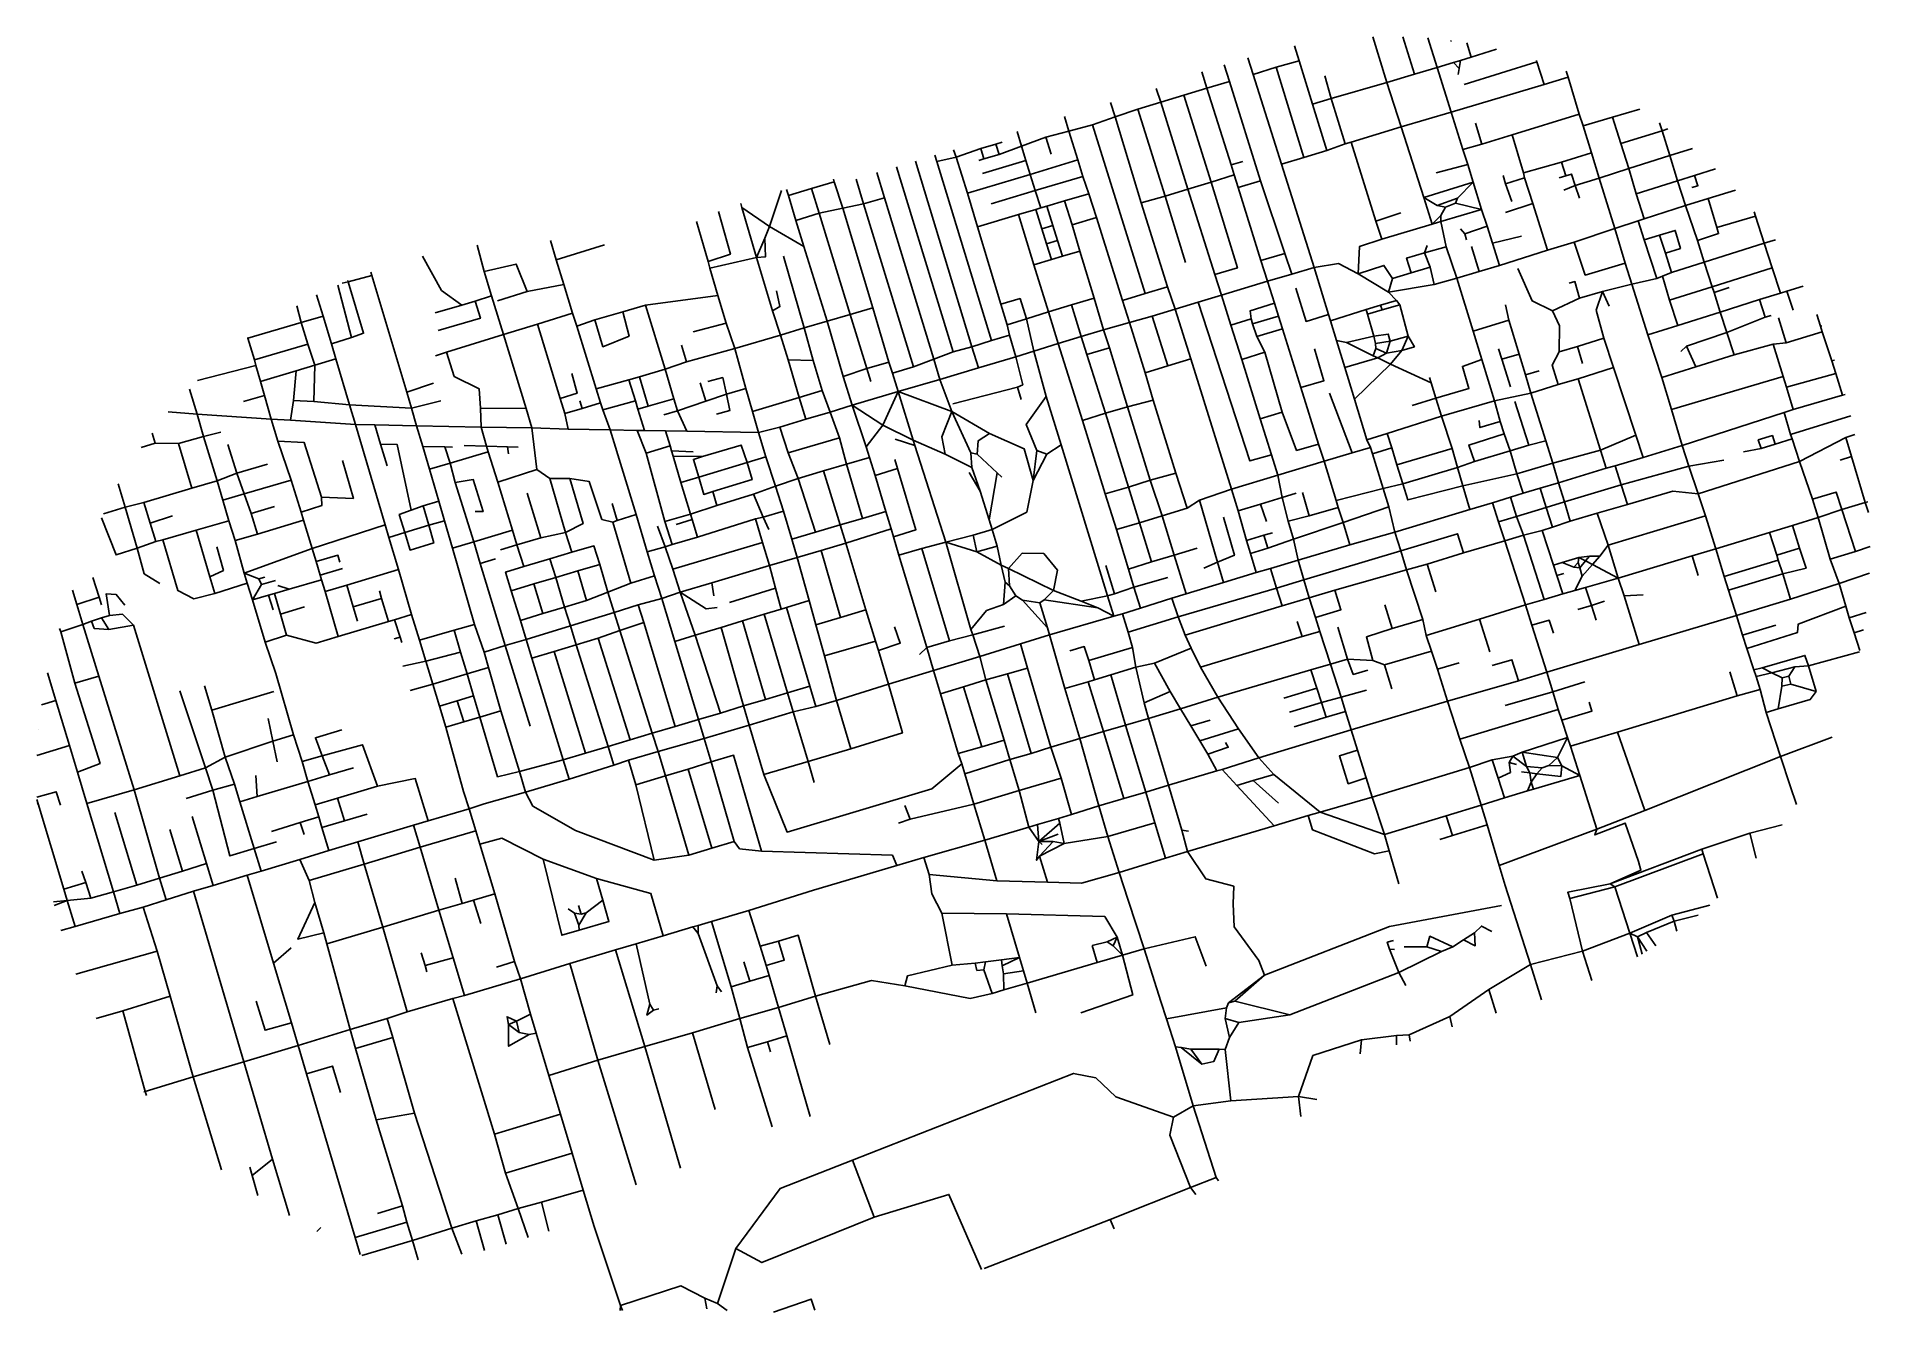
# Model space of a CAD drawing. Header units: metres. Extents: x 625818 to 629728, y 4832262 to 4834982.
import ezdxf

# ---------------------------------------------------------------- set-up
doc = ezdxf.new("R2010")
doc.units = ezdxf.units.M

msp = doc.modelspace()

# ---------------------------------------------------------------- linework, layer by layer
at = {"layer": 'ROADS'}
for points in [[(628696.9, 4834884.3), (628666.8, 4834981.6)], [(628755.3, 4834901.4), (628730.4, 4834981.3)], [(628804.2, 4834916.2), (628784.3, 4834979.4)], [(628834.2, 4834972.8), (628832.3, 4834972.2)], [(628876.3, 4834938.2), (628867.4, 4834968.3)], [(628411.5, 4834901.3), (628400.4, 4834936.7)], [(628509.6, 4834929.9), (628460.5, 4834916.7)], [(628509.6, 4834929.9), (628499.6, 4834962.2)], [(628537.9, 4834838.1), (628509.6, 4834929.9)], [(628853.7, 4834931.1), (628838.7, 4834926.4)], [(628850.5, 4834913.6), (628853.7, 4834931.1)], [(628876.3, 4834938.2), (628853.7, 4834931.1)], [(629016.6, 4834928.1), (628861.2, 4834880)], [(628930.6, 4834954.9), (628876.3, 4834938.2)], [(629016.6, 4834928.1), (629015.8, 4834930.8)], [(629032.2, 4834880), (629016.6, 4834928.1)], [(628313, 4834871.9), (628302.1, 4834906.5)], [(628361.2, 4834885.9), (628350, 4834921.3)], [(628460.5, 4834916.7), (628411.5, 4834901.3)], [(628471.7, 4834710), (628411.5, 4834901.3)], [(628519.9, 4834724.3), (628460.5, 4834916.7)], [(628578.1, 4834849.8), (628564.6, 4834897.9)], [(628755.3, 4834901.4), (628696.9, 4834884.3)], [(628804.2, 4834916.2), (628755.3, 4834901.4)], [(628838.7, 4834926.4), (628804.2, 4834916.2)], [(628834, 4834820.4), (628804.2, 4834916.2)], [(628838.7, 4834926.4), (628850.5, 4834913.6)], [(628850.5, 4834913.6), (628848.4, 4834901.1)], [(629082.9, 4834895), (629032.2, 4834880)], [(629082.9, 4834895), (629078.8, 4834908.4)], [(629106.7, 4834816.4), (629082.9, 4834895)], [(628214.4, 4834841.7), (628205.1, 4834871.3)], [(628263.8, 4834856.9), (628214.4, 4834841.7)], [(628313, 4834871.9), (628263.8, 4834856.9)], [(628321.8, 4834671.6), (628263.8, 4834856.9)], [(628361.2, 4834885.9), (628313, 4834871.9)], [(628364.5, 4834708.6), (628313, 4834871.9)], [(628427.2, 4834674.3), (628361.2, 4834885.9)], [(628578.1, 4834849.8), (628537.9, 4834838.1)], [(628696.9, 4834884.3), (628578.1, 4834849.8)], [(628607.9, 4834753.1), (628578.1, 4834849.8)], [(628727.5, 4834789.3), (628696.9, 4834884.3)], [(629032.2, 4834880), (628834, 4834820.4)], [(628018.2, 4834780), (628009, 4834811.2)], [(628117.5, 4834810.5), (628068.7, 4834793.8)], [(628117.5, 4834810.5), (628107.7, 4834841.6)], [(628165.6, 4834827.2), (628117.5, 4834810.5)], [(628173, 4834627.2), (628117.5, 4834810.5)], [(628214.4, 4834841.7), (628165.6, 4834827.2)], [(628165.6, 4834827.2), (628223.6, 4834642)], [(628272.5, 4834656.3), (628214.4, 4834841.7)], [(628568.4, 4834739), (628537.9, 4834838.1)], [(628834, 4834820.4), (628727.5, 4834789.3)], [(628858.9, 4834741.1), (628834, 4834820.4)], [(629106.7, 4834816.4), (628964.1, 4834772.2)], [(629114.9, 4834791.6), (629106.7, 4834816.4)], [(629177.5, 4834810.2), (629114.9, 4834791.6)], [(629235.8, 4834827), (629177.5, 4834810.2)], [(629195.3, 4834754.2), (629177.5, 4834810.2)], [(627917.5, 4834748.5), (627908.6, 4834779.5)], [(628018.2, 4834780), (627969.3, 4834767.5)], [(628068.7, 4834793.8), (628018.2, 4834780)], [(628037.7, 4834718.8), (628018.2, 4834780)], [(628181.1, 4834434.1), (628068.7, 4834793.8)], [(628727.5, 4834789.3), (628620.2, 4834757)], [(628775.2, 4834638.8), (628727.5, 4834789.3)], [(628899.5, 4834752.8), (628885.8, 4834797.4)], [(628964.1, 4834772.2), (628899.5, 4834752.8)], [(628988.3, 4834691.2), (628964.1, 4834772.2)], [(629133, 4834733.7), (629114.9, 4834791.6)], [(629283.4, 4834781.2), (629195.3, 4834754.2)], [(629283.4, 4834781.2), (629278.1, 4834798)], [(629283.4, 4834781.2), (629295.5, 4834785.3)], [(629300.3, 4834728.2), (629283.4, 4834781.2)], [(627778.4, 4834724.8), (627772.6, 4834740.6)], [(627778.4, 4834724.8), (627830.7, 4834743)], [(627863.1, 4834752.7), (627830.7, 4834743)], [(627837.4, 4834721.3), (627830.7, 4834743)], [(627876.7, 4834757), (627863.1, 4834752.7)], [(627870.2, 4834730.8), (627863.1, 4834752.7)], [(627917.5, 4834748.5), (627870.2, 4834730.8)], [(627969.3, 4834767.5), (627917.5, 4834748.5)], [(627927.1, 4834717.6), (627917.5, 4834748.5)], [(627969.3, 4834767.5), (627980.7, 4834731.2)], [(628568.4, 4834739), (628519.9, 4834724.3)], [(628607.9, 4834753.1), (628568.4, 4834739)], [(628620.2, 4834757), (628607.9, 4834753.1)], [(628673.1, 4834588.5), (628620.2, 4834757)], [(628899.5, 4834752.8), (628858.9, 4834741.1)], [(628869.2, 4834709.5), (628858.9, 4834741.1)], [(629133, 4834733.7), (629069.2, 4834713.8)], [(629149.5, 4834679.9), (629133, 4834733.7)], [(629212.4, 4834700.3), (629195.3, 4834754.2)], [(629348.6, 4834743.3), (629300.3, 4834728.2)], [(627771.7, 4834309.7), (627651.1, 4834704.5)], [(627811.7, 4834320.6), (627691.5, 4834716.5)], [(627736.8, 4834715.6), (627732.9, 4834728.8)], [(627778.4, 4834724.8), (627736.8, 4834715.6)], [(627853.4, 4834334), (627736.8, 4834715.6)], [(627802.2, 4834647.8), (627778.4, 4834724.8)], [(627837.4, 4834721.3), (627826.3, 4834717.6)], [(627927.1, 4834717.6), (627834.5, 4834689.9)], [(627870.2, 4834730.8), (627837.4, 4834721.3)], [(627936, 4834687.7), (627927.1, 4834717.6)], [(628037.7, 4834718.8), (627936, 4834687.7)], [(628048.3, 4834683.5), (628037.7, 4834718.8)], [(628364.5, 4834708.6), (628389.2, 4834715.6)], [(628371.1, 4834687.1), (628364.5, 4834708.6)], [(628519.9, 4834724.3), (628471.7, 4834710)], [(628541.3, 4834489.6), (628471.7, 4834710)], [(628869.2, 4834709.5), (628801.8, 4834691.6)], [(628881, 4834671.3), (628869.2, 4834709.5)], [(629069.2, 4834713.8), (628988.3, 4834691.2)], [(629069.2, 4834713.8), (629078, 4834685)], [(629212.4, 4834700.3), (629149.5, 4834679.9)], [(629300.3, 4834728.2), (629212.4, 4834700.3)], [(629228.6, 4834646.8), (629212.4, 4834700.3)], [(629316.4, 4834674), (629300.3, 4834728.2)], [(629397.5, 4834699.8), (629352.8, 4834685.8)], [(627420.6, 4834642.9), (627416.6, 4834656)], [(627470, 4834657.8), (627420.6, 4834642.9)], [(627518.1, 4834672.2), (627470, 4834657.8)], [(627486, 4834605.6), (627470, 4834657.8)], [(627518.1, 4834672.2), (627516.7, 4834677.6)], [(627536.3, 4834616.1), (627518.1, 4834672.2)], [(627580.8, 4834625.2), (627565, 4834678)], [(627625.5, 4834638.3), (627609.3, 4834692.2)], [(627936, 4834687.7), (627802.2, 4834647.8)], [(627947.1, 4834653.5), (627936, 4834687.7)], [(628048.3, 4834683.5), (627947.1, 4834653.5)], [(628060.9, 4834646.7), (628048.3, 4834683.5)], [(628272.5, 4834656.3), (628223.6, 4834642)], [(628321.8, 4834671.6), (628272.5, 4834656.3)], [(628329.8, 4834474.9), (628272.5, 4834656.3)], [(628371.1, 4834687.1), (628321.8, 4834671.6)], [(628329.8, 4834474.9), (628378, 4834488.7), (628321.8, 4834671.6)], [(628379.8, 4834659.9), (628371.1, 4834687.1)], [(628427.2, 4834674.3), (628379.8, 4834659.9)], [(628428.1, 4834504.2), (628379.8, 4834659.9)], [(628479.3, 4834519.6), (628427.2, 4834674.3)], [(628881, 4834671.3), (628775.2, 4834638.8)], [(628847.1, 4834637.3), (628881, 4834671.3)], [(628898.7, 4834613.5), (628881, 4834671.3)], [(628949.9, 4834668.2), (628944.8, 4834685.6)], [(628990.4, 4834680.5), (628949.9, 4834668.2)], [(628963.1, 4834630.3), (628949.9, 4834668.2)], [(628990.4, 4834680.5), (628988.3, 4834691.2)], [(629007.6, 4834625.7), (628990.4, 4834680.5)], [(629078, 4834685), (629063.9, 4834680.7)], [(629098.4, 4834664.5), (629074, 4834654.3)], [(629098.4, 4834664.5), (629090.7, 4834688.9), (629078, 4834685)], [(629149.5, 4834679.9), (629098.4, 4834664.5)], [(629098.4, 4834664.5), (629107.1, 4834637.4)], [(629182.5, 4834572.7), (629149.5, 4834679.9)], [(629316.4, 4834674), (629228.6, 4834646.8)], [(629352.8, 4834685.8), (629316.4, 4834674)], [(629333.2, 4834621.7), (629316.4, 4834674)], [(629352.8, 4834685.8), (629359.8, 4834664), (629347, 4834659.9)], [(629440.1, 4834654.3), (629382, 4834636.6)], [(627321.3, 4834617.4), (627318.8, 4834625.8)], [(627380, 4834577), (627321.3, 4834617.4)], [(627352.9, 4834510.9), (627321.3, 4834617.4)], [(627380, 4834577), (627406.1, 4834653.5)], [(627436.6, 4834590), (627420.6, 4834642.9)], [(627536.3, 4834616.1), (627486, 4834605.6)], [(627580.8, 4834625.2), (627536.3, 4834616.1)], [(627600.8, 4834403.8), (627536.3, 4834616.1)], [(627625.5, 4834638.3), (627580.8, 4834625.2)], [(627687.1, 4834278.2), (627580.8, 4834625.2)], [(627730.6, 4834294.1), (627625.5, 4834638.3)], [(627824.1, 4834576), (627802.2, 4834647.8)], [(627947.1, 4834653.5), (627853.2, 4834625.6)], [(627958.7, 4834616.6), (627947.1, 4834653.5)], [(627958.7, 4834616.6), (627948.2, 4834613.5)], [(627971.4, 4834620.1), (627958.7, 4834616.6)], [(628009.3, 4834631.5), (627971.4, 4834620.1)], [(627984.3, 4834579.4), (627971.4, 4834620.1)], [(628060.9, 4834646.7), (628009.3, 4834631.5)], [(628025.3, 4834580.5), (628009.3, 4834631.5)], [(628077.6, 4834596.1), (628060.9, 4834646.7)], [(628223.6, 4834642), (628173, 4834627.2)], [(628229, 4834448.5), (628173, 4834627.2)], [(628223.6, 4834642), (628267.6, 4834500.1)], [(628793.2, 4834582.1), (628775.2, 4834638.8)], [(628804.2, 4834621.8), (628775.2, 4834638.8)], [(628804.2, 4834621.8), (628847.1, 4834637.3)], [(628822, 4834617.9), (628804.2, 4834621.8)], [(628811.8, 4834600.6), (628822, 4834617.9)], [(628822, 4834617.9), (628843.3, 4834626.9)], [(628843.3, 4834626.9), (628847.1, 4834637.3)], [(628843.3, 4834626.9), (628898.7, 4834613.5)], [(629007.6, 4834625.7), (628949.6, 4834607)], [(629038.9, 4834526.3), (629007.6, 4834625.7)], [(629245.2, 4834593.2), (629228.6, 4834646.8)], [(629333.2, 4834621.7), (629245.2, 4834593.2)], [(629382, 4834636.6), (629333.2, 4834621.7)], [(629358.7, 4834547), (629333.2, 4834621.7)], [(629382, 4834636.6), (629400.1, 4834574.8)], [(627249.2, 4834502.2), (627224.8, 4834587.7)], [(627249.2, 4834502.2), (627297, 4834517.7), (627271.2, 4834609)], [(627370.3, 4834551.9), (627380, 4834577)], [(627453.5, 4834534.3), (627380, 4834577)], [(627436.6, 4834590), (627486, 4834605.6)], [(627453.5, 4834534.3), (627436.6, 4834590)], [(627552.3, 4834389.5), (627486, 4834605.6)], [(627910.9, 4834602.7), (627824.1, 4834576)], [(627873.5, 4834411.5), (627824.1, 4834576)], [(627948.2, 4834613.5), (627910.9, 4834602.7)], [(627944.2, 4834495.2), (627910.9, 4834602.7)], [(627961.2, 4834572.3), (627948.2, 4834613.5)], [(627984.3, 4834579.4), (627961.2, 4834572.3)], [(627994.3, 4834547.2), (627984.3, 4834579.4)], [(628077.6, 4834596.1), (628025.3, 4834580.5)], [(628042.2, 4834524.3), (628025.3, 4834580.5)], [(628133.3, 4834419.5), (628077.6, 4834596.1)], [(628673.1, 4834588.5), (628726.1, 4834606.1)], [(628685.7, 4834550.1), (628673.1, 4834588.5)], [(628793.2, 4834582.1), (628685.7, 4834550.1)], [(628793.2, 4834582.1), (628811.8, 4834600.6)], [(628812, 4834587.4), (628793.2, 4834582.1)], [(628812, 4834587.4), (628811.8, 4834600.6)], [(628898.7, 4834613.5), (628812, 4834587.4)], [(628823.3, 4834533.9), (628812, 4834587.4)], [(628910.3, 4834577.4), (628862.8, 4834561.7)], [(628910.3, 4834577.4), (628898.7, 4834613.5)], [(628922.2, 4834541.3), (628910.3, 4834577.4)], [(629232.7, 4834589.4), (629182.5, 4834572.7)], [(629245.2, 4834593.2), (629232.7, 4834589.4)], [(629245.6, 4834548.8), (629232.7, 4834589.4)], [(629483, 4834599), (629400.1, 4834574.8)], [(629483, 4834599), (629480.1, 4834608)], [(629501.3, 4834541.4), (629483, 4834599)], [(626772.1, 4834481.1), (626757.1, 4834537.1)], [(626925.4, 4834506.2), (626913, 4834546.9)], [(627028.3, 4834538), (626925.4, 4834506.2)], [(627352.9, 4834510.9), (627371.7, 4834512.2), (627370.3, 4834551.9)], [(627352.9, 4834510.9), (627370.3, 4834551.9)], [(627971.2, 4834540.2), (627961.2, 4834572.3)], [(627994.3, 4834547.2), (627971.2, 4834540.2)], [(627981.4, 4834506.3), (627971.2, 4834540.2)], [(628005.1, 4834513.4), (627994.3, 4834547.2)], [(628635.6, 4834476.2), (628638.3, 4834534.1), (628685.7, 4834550.1)], [(628777.2, 4834520.6), (628782.8, 4834536.8)], [(628862.8, 4834561.7), (628853.8, 4834572)], [(628862.8, 4834561.7), (628866.4, 4834548.8)], [(628922.2, 4834541.3), (628984, 4834556.4)], [(628936.5, 4834494), (628922.2, 4834541.3)], [(629095.7, 4834543.7), (629038.9, 4834526.3)], [(629182.5, 4834572.7), (629095.7, 4834543.7)], [(629205.1, 4834498.9), (629119.7, 4834473.4), (629095.7, 4834543.7)], [(629205.1, 4834498.9), (629182.5, 4834572.7)], [(629277.8, 4834558.5), (629245.6, 4834548.8)], [(629272.1, 4834465.8), (629245.6, 4834548.8)], [(629290.7, 4834519.9), (629322.5, 4834530.3), (629311.5, 4834568.8), (629277.8, 4834558.5)], [(629290.7, 4834519.9), (629277.8, 4834558.5)], [(629358.7, 4834547), (629403.9, 4834561.8), (629400.1, 4834574.8)], [(629373.4, 4834500.8), (629358.7, 4834547)], [(629501.3, 4834541.4), (629373.4, 4834500.8)], [(629525, 4834548.7), (629501.3, 4834541.4)], [(629518.3, 4834489.1), (629501.3, 4834541.4)], [(626724.2, 4834409.4), (626681, 4834440.7), (626640.7, 4834513.4)], [(626941.6, 4834453.2), (626925.4, 4834506.2)], [(627253.3, 4834488), (627249.2, 4834502.2)], [(627253.3, 4834488), (627352.9, 4834510.9)], [(627386.4, 4834397.5), (627352.9, 4834510.9)], [(627454.3, 4834361), (627410.4, 4834513.4)], [(627503.2, 4834375), (627453.5, 4834534.3)], [(627981.4, 4834506.3), (627944.2, 4834495.2)], [(628005.1, 4834513.4), (627981.4, 4834506.3)], [(628042.2, 4834524.3), (628005.1, 4834513.4)], [(628072.9, 4834424.4), (628042.2, 4834524.3)], [(628479.3, 4834519.6), (628428.1, 4834504.2)], [(628442.4, 4834460.8), (628428.1, 4834504.2)], [(628494.2, 4834475.6), (628479.3, 4834519.6)], [(628635.6, 4834476.2), (628593.6, 4834498.4), (628541.3, 4834489.6)], [(628777.2, 4834520.6), (628738.6, 4834509.6), (628748.4, 4834478.4)], [(628823.3, 4834533.9), (628777.2, 4834520.6)], [(628789, 4834490.5), (628777.2, 4834520.6)], [(628846.1, 4834466.7), (628823.3, 4834533.9)], [(628893.5, 4834480.9), (628877.1, 4834534.5)], [(629038.9, 4834526.3), (628936.5, 4834494)], [(629219, 4834453.8), (629205.1, 4834498.9)], [(629303.8, 4834479.1), (629290.7, 4834519.9)], [(629373.4, 4834500.8), (629303.8, 4834479.1)], [(629390.6, 4834448.2), (629373.4, 4834500.8)], [(626482.2, 4834458.8), (626469.2, 4834456.1)], [(626482.2, 4834458.8), (626481.4, 4834461.6)], [(626532.6, 4834472.4), (626482.2, 4834458.8)], [(626482.2, 4834458.8), (626514.6, 4834349.4), (626488.8, 4834340.5)], [(626532.6, 4834472.4), (626530.4, 4834480)], [(626606.7, 4834223.9), (626532.6, 4834472.4)], [(626863.2, 4834438.3), (626839.9, 4834496.8), (626772.1, 4834481.1)], [(626787.8, 4834429.3), (626772.1, 4834481.1)], [(627270.3, 4834430), (627253.3, 4834488)], [(627975.1, 4834394.8), (627944.2, 4834495.2)], [(628343.8, 4834430.8), (628329.8, 4834474.9)], [(628442.4, 4834460.8), (628343.8, 4834430.8)], [(628494.2, 4834475.6), (628442.4, 4834460.8)], [(628456.8, 4834413.5), (628442.4, 4834460.8)], [(628541.3, 4834489.6), (628494.2, 4834475.6)], [(628572.2, 4834389.4), (628541.3, 4834489.6)], [(628708.6, 4834466.4), (628690.4, 4834494.1), (628635.6, 4834476.2)], [(628699.9, 4834437.2), (628635.6, 4834476.2)], [(628699.9, 4834437.2), (628708.6, 4834466.4)], [(628748.4, 4834478.4), (628708.6, 4834466.4)], [(628789, 4834490.5), (628748.4, 4834478.4)], [(628797.5, 4834453.7), (628789, 4834490.5)], [(628846.1, 4834466.7), (628797.5, 4834453.7)], [(628893.5, 4834480.9), (628846.1, 4834466.7)], [(628880.7, 4834354.2), (628846.1, 4834466.7)], [(628936.5, 4834494), (628893.5, 4834480.9)], [(629049.6, 4834396.9), (629006.4, 4834418.3), (628975.7, 4834487.3)], [(629107.4, 4834424.2), (629097.5, 4834459.5), (629085.4, 4834456.3)], [(629272.1, 4834465.8), (629219, 4834453.8)], [(629284.2, 4834471), (629272.1, 4834465.8)], [(629303.8, 4834479.1), (629284.2, 4834471)], [(629299.1, 4834420.2), (629284.2, 4834471)], [(629518.3, 4834489.1), (629390.6, 4834448.2)], [(629535.9, 4834435.1), (629518.3, 4834489.1)], [(626428.4, 4834386.2), (626414.5, 4834431.4)], [(626459.5, 4834451.7), (626488.8, 4834340.5)], [(626787.8, 4834429.3), (626752.9, 4834417.8)], [(626813.3, 4834346.6), (626787.8, 4834429.3)], [(626863.2, 4834438.3), (626800.2, 4834418.8)], [(626941.6, 4834453.2), (626863.2, 4834438.3)], [(626960.5, 4834392.3), (626941.6, 4834453.2)], [(627270.3, 4834430), (627115.8, 4834409)], [(627288, 4834371), (627270.3, 4834430)], [(627386.4, 4834397.5), (627402.6, 4834406.3), (627394.9, 4834439.8)], [(627928.3, 4834380.1), (627914.7, 4834423.4), (627873.5, 4834411.5)], [(628072.9, 4834424.4), (628024.5, 4834409.8)], [(628092.7, 4834356.9), (628072.9, 4834424.4)], [(628181.1, 4834434.1), (628133.3, 4834419.5)], [(628147.7, 4834372.5), (628133.3, 4834419.5)], [(628229, 4834448.5), (628181.1, 4834434.1)], [(628245, 4834401), (628229, 4834448.5)], [(628343.8, 4834430.8), (628294.5, 4834415.9)], [(628363.7, 4834366.8), (628343.8, 4834430.8)], [(628572.2, 4834389.4), (628524.3, 4834374.7), (628502.4, 4834445.6)], [(628717.2, 4834419.2), (628683.4, 4834409.4)], [(628797.5, 4834453.7), (628699.9, 4834437.2)], [(628717.2, 4834419.2), (628699.9, 4834437.2)], [(628724.3, 4834410.1), (628717.2, 4834419.2)], [(629107.4, 4834424.2), (629049.6, 4834396.9)], [(629156.8, 4834438.3), (629107.4, 4834424.2)], [(629159.2, 4834338.6), (629142.6, 4834398.7), (629156.8, 4834438.3)], [(629219, 4834453.8), (629156.8, 4834438.3)], [(629156.8, 4834438.3), (629170.4, 4834407.1)], [(629253.4, 4834346), (629219, 4834453.8)], [(629390.6, 4834448.2), (629299.1, 4834420.2)], [(629316.9, 4834365.9), (629299.1, 4834420.2)], [(629394.3, 4834436.4), (629390.6, 4834448.2)], [(629394.3, 4834436.4), (629426.6, 4834447)], [(629407.5, 4834394.5), (629394.3, 4834436.4)], [(629491.1, 4834421.2), (629407.5, 4834394.5)], [(629535.9, 4834435.1), (629491.1, 4834421.2)], [(629503, 4834383.4), (629491.1, 4834421.2)], [(629549.8, 4834439.3), (629535.9, 4834435.1)], [(629584.3, 4834449.9), (629549.8, 4834439.3)], [(629549.8, 4834439.3), (629562.9, 4834398.8)], [(626381.5, 4834372.5), (626372.1, 4834407.9)], [(626428.4, 4834386.2), (626381.5, 4834372.5)], [(626446.1, 4834326.7), (626428.4, 4834386.2)], [(626724.2, 4834409.4), (626667.5, 4834392.8)], [(626752.9, 4834417.8), (626764, 4834381.3), (626674, 4834355.3)], [(626752.9, 4834417.8), (626724.2, 4834409.4)], [(626960.5, 4834392.3), (626885.6, 4834369.1)], [(626969.1, 4834364.5), (626960.5, 4834392.3)], [(627007.6, 4834378), (627025, 4834320.8), (627080.9, 4834343.5), (627067.3, 4834395.1)], [(627067.3, 4834395.1), (627007.6, 4834378)], [(627115.8, 4834409), (627067.3, 4834395.1)], [(627158.1, 4834272.6), (627115.8, 4834409)], [(627403.9, 4834345.7), (627386.4, 4834397.5)], [(627552.3, 4834389.5), (627503.2, 4834375)], [(627600.8, 4834403.8), (627552.3, 4834389.5)], [(627587.5, 4834274), (627552.3, 4834389.5)], [(627634.9, 4834287.9), (627600.8, 4834403.8)], [(627886.7, 4834367.4), (627873.5, 4834411.5)], [(627928.3, 4834380.1), (627886.7, 4834367.4)], [(627975.1, 4834394.8), (627928.3, 4834380.1)], [(627943.6, 4834310.9), (627928.3, 4834380.1)], [(628024.5, 4834409.8), (627975.1, 4834394.8)], [(627995.7, 4834327.4), (627975.1, 4834394.8)], [(628045, 4834342.3), (628024.5, 4834409.8)], [(628195.9, 4834386.2), (628147.7, 4834372.5)], [(628245, 4834401), (628195.9, 4834386.2)], [(628229.4, 4834279.8), (628195.9, 4834386.2)], [(628294.5, 4834415.9), (628245, 4834401)], [(628278.4, 4834294.7), (628245, 4834401)], [(628450.4, 4834090.6), (628404.7, 4834077.2), (628294.5, 4834415.9)], [(628407.2, 4834380), (628363.7, 4834366.8)], [(628407.2, 4834380), (628404.9, 4834396.9), (628456.8, 4834413.5)], [(628410.1, 4834369.8), (628407.2, 4834380)], [(628465.6, 4834385.5), (628410.1, 4834369.8)], [(628465.6, 4834385.5), (628456.8, 4834413.5)], [(628474, 4834359.2), (628465.6, 4834385.5)], [(628576.4, 4834376.1), (628572.2, 4834389.4)], [(628652.8, 4834400.2), (628576.4, 4834376.1)], [(628683.4, 4834409.4), (628652.8, 4834400.2)], [(628655.7, 4834390.4), (628652.8, 4834400.2)], [(628686.5, 4834399.3), (628655.7, 4834390.4)], [(628668.8, 4834343), (628655.7, 4834390.4)], [(628686.5, 4834399.3), (628683.4, 4834409.4)], [(628724.3, 4834410.1), (628686.5, 4834399.3)], [(628742, 4834343.3), (628724.3, 4834410.1)], [(628956.8, 4834377.4), (628949.6, 4834410.3)], [(629064.1, 4834309.6), (629065, 4834365.4), (629049.6, 4834396.9)], [(629407.5, 4834394.5), (629316.9, 4834365.9)], [(629421.6, 4834350.7), (629407.5, 4834394.5)], [(629421.6, 4834350.7), (629503, 4834383.4)], [(629503, 4834383.4), (629516, 4834387.2)], [(629548.3, 4834329), (629531.5, 4834382.3)], [(629621.5, 4834364.3), (629613.5, 4834389.3)], [(626381.5, 4834372.5), (626268.1, 4834338.9)], [(626396, 4834326.4), (626381.5, 4834372.5)], [(626813.3, 4834346.6), (626691.4, 4834309.1)], [(626885.6, 4834369.1), (626813.3, 4834346.6)], [(626861.2, 4834189.1), (626813.3, 4834346.6)], [(626933.7, 4834210.6), (626885.6, 4834369.1)], [(627007.6, 4834378), (626969.1, 4834364.5)], [(627010.9, 4834230.8), (626969.1, 4834364.5)], [(627288, 4834371), (627217.7, 4834352.3)], [(627306.4, 4834316.9), (627288, 4834371)], [(627403.9, 4834345.7), (627306.4, 4834316.9)], [(627454.3, 4834361), (627403.9, 4834345.7)], [(627419.8, 4834292.7), (627403.9, 4834345.7)], [(627503.2, 4834375), (627454.3, 4834361)], [(627473.7, 4834291.2), (627454.3, 4834361)], [(627537.5, 4834257.3), (627503.2, 4834375)], [(627892.3, 4834345.3), (627853.4, 4834334)], [(627892.3, 4834345.3), (627886.7, 4834367.4)], [(627905.6, 4834299.5), (627892.3, 4834345.3)], [(628045, 4834342.3), (627995.7, 4834327.4)], [(628092.7, 4834356.9), (628045, 4834342.3)], [(628057.2, 4834304.3), (628045, 4834342.3)], [(628147.7, 4834372.5), (628092.7, 4834356.9)], [(628104.9, 4834318.5), (628092.7, 4834356.9)], [(628181.4, 4834265.4), (628147.7, 4834372.5)], [(628387.2, 4834293.7), (628363.7, 4834366.8)], [(628419.1, 4834342.8), (628410.1, 4834369.8)], [(628474, 4834359.2), (628419.1, 4834342.8)], [(628436.8, 4834309.3), (628419.1, 4834342.8)], [(628513.5, 4834233.6), (628474, 4834359.2)], [(628589.3, 4834334.3), (628576.4, 4834376.1)], [(628668.8, 4834343), (628610.9, 4834329.9)], [(628703.9, 4834332.6), (628699.6, 4834347.7), (628668.8, 4834343)], [(628672.3, 4834327.6), (628668.8, 4834343)], [(628742, 4834343.3), (628703.9, 4834332.6)], [(628728.5, 4834312.5), (628742, 4834343.3)], [(628728.5, 4834312.5), (628755.4, 4834320.8), (628742, 4834343.3)], [(628956.8, 4834377.4), (628880.7, 4834354.2)], [(628899.2, 4834293.2), (628880.7, 4834354.2)], [(628978.8, 4834305.1), (628956.8, 4834377.4)], [(629316.9, 4834365.9), (629253.4, 4834346)], [(629282.7, 4834255.1), (629253.4, 4834346)], [(629421.6, 4834350.7), (629335.7, 4834321.6)], [(629437.2, 4834303.2), (629421.6, 4834350.7)], [(629625.1, 4834352.5), (629548.3, 4834329)], [(629624.3, 4834365.1), (629621.5, 4834364.3)], [(629625.1, 4834352.5), (629621.5, 4834364.3)], [(629645.2, 4834290.4), (629625.1, 4834352.5)], [(626268.1, 4834338.9), (626267.6, 4834340.1)], [(626282.1, 4834292.6), (626268.1, 4834338.9)], [(626396, 4834326.4), (626282.1, 4834292.6)], [(626410.7, 4834281.3), (626396, 4834326.4)], [(626488.8, 4834340.5), (626446.1, 4834326.7)], [(626455.6, 4834294.7), (626446.1, 4834326.7)], [(626691.4, 4834309.1), (626667.8, 4834301.6)], [(626763.9, 4834189.8), (626761.2, 4834231.3), (626707.9, 4834257.4), (626691.4, 4834309.1)], [(627203.1, 4834288.7), (627192.4, 4834324.1)], [(627306.4, 4834316.9), (627203.1, 4834288.7)], [(627329.9, 4834231.5), (627306.4, 4834316.9)], [(627771.7, 4834309.7), (627730.6, 4834294.1)], [(627811.7, 4834320.6), (627771.7, 4834309.7)], [(627853.4, 4834334), (627811.7, 4834320.6)], [(627825.7, 4834275.6), (627811.7, 4834320.6)], [(627943.6, 4834310.9), (627905.6, 4834299.5)], [(627995.7, 4834327.4), (627943.6, 4834310.9)], [(627970.3, 4834214.8), (627943.6, 4834310.9)], [(628047.5, 4834163.5), (627995.7, 4834327.4)], [(628104.9, 4834318.5), (628057.2, 4834304.3)], [(628096.8, 4834179), (628057.2, 4834304.3)], [(628143.9, 4834192.6), (628104.9, 4834318.5)], [(628436.8, 4834309.3), (628387.2, 4834293.7)], [(628473.5, 4834181.1), (628436.8, 4834309.3)], [(628513.5, 4834233.6), (628562.6, 4834248.3), (628542.5, 4834316.3)], [(628607.1, 4834276.1), (628589.3, 4834334.3)], [(628610.9, 4834329.9), (628589.3, 4834334.3)], [(628667.5, 4834301.6), (628610.9, 4834329.9)], [(628667.5, 4834301.6), (628673.3, 4834316.9)], [(628703.9, 4834332.6), (628672.3, 4834327.6)], [(628673.3, 4834316.9), (628672.3, 4834327.6)], [(628695.7, 4834306.7), (628673.3, 4834316.9)], [(628695.7, 4834306.7), (628677.1, 4834297)], [(628695.7, 4834306.7), (628703.9, 4834332.6)], [(628728.5, 4834312.5), (628695.7, 4834306.7)], [(628704.2, 4834283.2), (628728.5, 4834312.5)], [(628941.8, 4834294.3), (628934.7, 4834316.1)], [(628978.8, 4834305.1), (628941.8, 4834294.3)], [(628992.3, 4834260.6), (628978.8, 4834305.1)], [(629062.2, 4834240), (629049.3, 4834281.3), (629064.1, 4834309.6)], [(629064.1, 4834309.6), (629102.9, 4834321.3)], [(629102.9, 4834321.3), (629159.2, 4834338.6)], [(629114.1, 4834285.3), (629102.9, 4834321.3)], [(629180.2, 4834276.4), (629159.2, 4834338.6)], [(629335.7, 4834321.6), (629323.8, 4834310.8)], [(629355.8, 4834277.9), (629335.7, 4834321.6)], [(629437.2, 4834303.2), (629355.8, 4834277.9)], [(629520.4, 4834326.2), (629437.2, 4834303.2)], [(629548.3, 4834329), (629520.4, 4834326.2)], [(629541.4, 4834257.2), (629520.4, 4834326.2)], [(626285.3, 4834280.7), (626160.5, 4834248.8)], [(626285.3, 4834280.7), (626282.1, 4834292.6)], [(626294.9, 4834246.9), (626285.3, 4834280.7)], [(626371.1, 4834269.1), (626294.9, 4834246.9)], [(626365, 4834206.2), (626371.1, 4834269.1)], [(626410.7, 4834281.3), (626371.1, 4834269.1)], [(626408.6, 4834204.1), (626410.7, 4834281.3)], [(626455.6, 4834294.7), (626410.7, 4834281.3)], [(626484.7, 4834196.6), (626455.6, 4834294.7)], [(626933.7, 4834210.6), (626970.2, 4834221.6), (626958.5, 4834263.7)], [(627158.1, 4834272.6), (627103.2, 4834256.7)], [(627203.1, 4834288.7), (627158.1, 4834272.6)], [(627176.5, 4834209.6), (627158.1, 4834272.6)], [(627443.7, 4834212.5), (627419.8, 4834292.7)], [(627419.8, 4834292.7), (627473.7, 4834291.2)], [(627492.9, 4834227.3), (627473.7, 4834291.2)], [(627587.5, 4834274), (627537.5, 4834257.3)], [(627634.9, 4834287.9), (627587.5, 4834274)], [(627596, 4834246.4), (627587.5, 4834274)], [(627642.3, 4834264), (627634.9, 4834287.9)], [(627687.1, 4834278.2), (627642.3, 4834264)], [(627654.3, 4834225.3), (627642.3, 4834264)], [(627730.6, 4834294.1), (627687.1, 4834278.2)], [(627743.6, 4834251.2), (627730.6, 4834294.1)], [(627825.7, 4834275.6), (627743.6, 4834251.2)], [(627905.6, 4834299.5), (627825.7, 4834275.6)], [(627905.6, 4834299.5), (627920.4, 4834239.5), (627908.8, 4834234.8)], [(628229.4, 4834279.8), (628181.4, 4834265.4)], [(628198.5, 4834207.1), (628181.4, 4834265.4)], [(628278.4, 4834294.7), (628229.4, 4834279.8)], [(628365.7, 4834017.3), (628278.4, 4834294.7)], [(628426.4, 4834167.2), (628387.2, 4834293.7)], [(628607.1, 4834276.1), (628677.1, 4834297)], [(628627.6, 4834209), (628607.1, 4834276.1)], [(628627.6, 4834209), (628704.2, 4834283.2)], [(628677.1, 4834297), (628667.5, 4834301.6)], [(628704.2, 4834283.2), (628677.1, 4834297)], [(628791.1, 4834243.9), (628704.2, 4834283.2)], [(628899.2, 4834293.2), (628857.7, 4834278.6), (628871.5, 4834231.5), (628801.3, 4834211)], [(628926, 4834205.7), (628899.2, 4834293.2)], [(628941.8, 4834294.3), (628960.4, 4834235.4)], [(628992.3, 4834260.6), (629021.3, 4834269.3)], [(629104.7, 4834252.4), (629180.2, 4834276.4)], [(629227.8, 4834132.4), (629180.2, 4834276.4)], [(629355.8, 4834277.9), (629282.7, 4834255.1)], [(629548.6, 4834234.5), (629653.8, 4834263.6)], [(629645.2, 4834290.4), (629651, 4834292.1)], [(629653.8, 4834263.6), (629645.2, 4834290.4)], [(629668.4, 4834217.5), (629653.8, 4834263.6)], [(626160.1, 4834177.1), (626143.3, 4834230.5)], [(626303.4, 4834216.6), (626294.9, 4834246.9)], [(626663.7, 4834242.8), (626606.7, 4834223.9)], [(626617, 4834189.9), (626606.7, 4834223.9)], [(627080.5, 4834250.3), (627010.9, 4834230.8)], [(627020.1, 4834201.3), (627010.9, 4834230.8)], [(627103.2, 4834256.7), (627080.5, 4834250.3)], [(627094.3, 4834205.7), (627080.5, 4834250.3)], [(627121.6, 4834194.2), (627103.2, 4834256.7)], [(627244.6, 4834204.6), (627232.2, 4834243.8)], [(627288.6, 4834219.7), (627280.6, 4834255), (627248.7, 4834246.3)], [(627329.9, 4834231.5), (627288.6, 4834219.7)], [(627343.9, 4834182.3), (627329.9, 4834231.5)], [(627492.9, 4834227.3), (627443.7, 4834212.5)], [(627509.8, 4834181.5), (627492.9, 4834227.3)], [(627556.6, 4834196.4), (627537.5, 4834257.3)], [(627654.3, 4834225.3), (627556.6, 4834196.4)], [(627654.3, 4834225.3), (627622.1, 4834153.8)], [(627743.6, 4834251.2), (627654.3, 4834225.3)], [(627686.5, 4834121.3), (627654.3, 4834225.3)], [(627769.3, 4834182.4), (627654.3, 4834225.3)], [(627769.3, 4834182.4), (627743.6, 4834251.2)], [(627908.8, 4834234.8), (627771.5, 4834199)], [(627908.8, 4834234.8), (627916.8, 4834208.4)], [(628551.1, 4834113.3), (628513.5, 4834233.6)], [(628791.1, 4834243.9), (628787.8, 4834254.8)], [(628801.3, 4834211), (628791.1, 4834243.9)], [(629003.3, 4834221.7), (628992.3, 4834260.6)], [(629003.3, 4834221.7), (629062.2, 4834240)], [(629062.2, 4834240), (629104.7, 4834252.4)], [(629152.1, 4834100.4), (629104.7, 4834252.4)], [(629303.4, 4834186.8), (629282.7, 4834255.1)], [(629541.4, 4834257.2), (629303.4, 4834186.8)], [(629548.6, 4834234.5), (629541.4, 4834257.2)], [(629563.1, 4834186.6), (629548.6, 4834234.5)], [(626303.4, 4834216.6), (626258.4, 4834204.2)], [(626317.6, 4834166), (626303.4, 4834216.6)], [(626358.7, 4834163.9), (626365, 4834206.2)], [(626408.6, 4834204.1), (626365, 4834206.2)], [(626484.7, 4834196.6), (626408.6, 4834204.1)], [(626617, 4834189.9), (626484.7, 4834196.6)], [(626497.4, 4834155.1), (626484.7, 4834196.6)], [(626617, 4834189.9), (626679.2, 4834205.2)], [(626627.4, 4834152.1), (626617, 4834189.9)], [(626861.2, 4834189.1), (626763.9, 4834189.8)], [(626765.7, 4834149.1), (626763.9, 4834189.8)], [(626873.5, 4834147.6), (626861.2, 4834189.1)], [(626943.8, 4834178.1), (626933.7, 4834210.6)], [(626980.8, 4834189.2), (626943.8, 4834178.1)], [(626980.8, 4834189.2), (626975.7, 4834205.7)], [(627020.1, 4834201.3), (626980.8, 4834189.2)], [(627025.2, 4834186.5), (627020.1, 4834201.3)], [(627094.3, 4834205.7), (627025.2, 4834186.5)], [(627040.4, 4834143.5), (627025.2, 4834186.5)], [(627099.4, 4834187.9), (627094.3, 4834205.7)], [(627099.4, 4834187.9), (627121.6, 4834194.2)], [(627113.4, 4834142.2), (627099.4, 4834187.9)], [(627121.6, 4834194.2), (627176.5, 4834209.6)], [(627184.4, 4834184.4), (627176.5, 4834209.6)], [(627184.4, 4834184.4), (627244.6, 4834204.6)], [(627244.6, 4834204.6), (627288.6, 4834219.7)], [(627288.6, 4834219.7), (627295.7, 4834185.1), (627267.6, 4834177)], [(627443.7, 4834212.5), (627343.9, 4834182.3)], [(627457.6, 4834166.3), (627443.7, 4834212.5)], [(627556.6, 4834196.4), (627509.8, 4834181.5)], [(627586.1, 4834107.3), (627556.6, 4834196.4)], [(627622.1, 4834153.8), (627556.6, 4834196.4)], [(627970.3, 4834214.8), (627927.9, 4834155.2), (627950.6, 4834099.3)], [(628002.5, 4834111.6), (627970.3, 4834214.8)], [(628143.9, 4834192.6), (628096.8, 4834179)], [(628198.5, 4834207.1), (628143.9, 4834192.6)], [(628192.2, 4834036.2), (628143.9, 4834192.6)], [(628246.9, 4834051.3), (628198.5, 4834207.1)], [(628622.7, 4834094.4), (628574.3, 4834221.6)], [(628654, 4834122.2), (628627.6, 4834209)], [(628801.3, 4834211), (628750.4, 4834195.3)], [(628813.5, 4834172.6), (628801.3, 4834211)], [(628926, 4834205.7), (628813.5, 4834172.6)], [(628926, 4834205.7), (629003.3, 4834221.7)], [(628938.5, 4834161.4), (628926, 4834205.7)], [(628999.5, 4834110.8), (628969.2, 4834204.1)], [(629035.3, 4834120.4), (629003.3, 4834221.7)], [(629326.5, 4834110), (629303.4, 4834186.8)], [(629563.1, 4834186.6), (629543.5, 4834180.5)], [(629668.4, 4834217.5), (629563.1, 4834186.6)], [(629673.7, 4834219.2), (629668.4, 4834217.5)], [(626160.1, 4834177.1), (626098.2, 4834181.6)], [(626317.6, 4834166), (626160.1, 4834177.1)], [(626173.2, 4834129.2), (626160.1, 4834177.1)], [(626332.2, 4834119.7), (626317.6, 4834166)], [(626358.7, 4834163.9), (626317.6, 4834166)], [(626497.4, 4834155.1), (626358.7, 4834163.9)], [(626560.5, 4833941), (626497.4, 4834155.1)], [(626538.4, 4834153.9), (626497.4, 4834155.1)], [(626550.5, 4834112.8), (626538.4, 4834153.9)], [(626627.4, 4834152.1), (626538.4, 4834153.9)], [(626640.9, 4834108.2), (626627.4, 4834152.1)], [(626765.7, 4834149.1), (626627.4, 4834152.1)], [(626873.5, 4834147.6), (626765.7, 4834149.1)], [(626777.1, 4834108.7), (626765.7, 4834149.1)], [(626884.2, 4834059.2), (626873.5, 4834147.6)], [(626950.8, 4834145.3), (626873.5, 4834147.6)], [(626950.8, 4834145.3), (626943.8, 4834178.1)], [(627040.4, 4834143.5), (626950.8, 4834145.3)], [(627184.4, 4834184.4), (627155, 4834175.3)], [(627203.8, 4834140.7), (627184.4, 4834184.4)], [(627356.5, 4834138), (627343.9, 4834182.3)], [(627402.3, 4834149.5), (627356.5, 4834138)], [(627457.6, 4834166.3), (627402.3, 4834149.5)], [(627420.3, 4834094.4), (627402.3, 4834149.5)], [(627509.8, 4834181.5), (627457.6, 4834166.3)], [(627529.4, 4834126.6), (627509.8, 4834181.5)], [(627622.1, 4834153.8), (627586.1, 4834107.3)], [(627686.5, 4834121.3), (627622.1, 4834153.8)], [(627755, 4834091.9), (627747.8, 4834128.6), (627769.3, 4834182.4)], [(627809.4, 4834094.3), (627769.3, 4834182.4)], [(627849.4, 4834135.5), (627769.3, 4834182.4)], [(628096.8, 4834179), (628047.5, 4834163.5)], [(628095.7, 4834006.9), (628047.5, 4834163.5)], [(628145.6, 4834021.2), (628096.8, 4834179)], [(628473.5, 4834181.1), (628426.4, 4834167.2)], [(628450.4, 4834090.6), (628426.4, 4834167.2)], [(628551.1, 4834113.3), (628504, 4834099.5), (628473.5, 4834181.1)], [(628813.5, 4834172.6), (628697, 4834135.7)], [(628835.8, 4834103.8), (628813.5, 4834172.6)], [(628938.5, 4834161.4), (628895.1, 4834148.3), (628893.5, 4834163.3)], [(628946.7, 4834135.1), (628938.5, 4834161.4)], [(629543.5, 4834180.5), (629326.5, 4834110)], [(629557.5, 4834133.9), (629543.5, 4834180.5)], [(629685.7, 4834173.6), (629557.5, 4834133.9)], [(626070, 4834114.8), (626040.5, 4834106.2)], [(626070, 4834114.8), (626063.6, 4834136.7)], [(626120.1, 4834114.3), (626070, 4834114.8)], [(626173.2, 4834129.2), (626120.1, 4834114.3)], [(626148.7, 4834019.5), (626120.1, 4834114.3)], [(626173.2, 4834129.2), (626210.5, 4834138.6)], [(626202.3, 4834034.9), (626173.2, 4834129.2)], [(626244.4, 4834051.4), (626225.2, 4834112.3)], [(626425, 4833999.9), (626388.3, 4834116.5), (626332.2, 4834119.7)], [(626360.3, 4834036.3), (626332.2, 4834119.7)], [(626550.5, 4834112.8), (626586.3, 4834112.3), (626616.3, 4833972.6)], [(626564.7, 4834066.9), (626550.5, 4834112.8)], [(626655, 4834060), (626640.9, 4834108.2)], [(626640.9, 4834108.2), (626687.7, 4834107.1)], [(626699.1, 4834072.3), (626687.7, 4834107.1)], [(626687.7, 4834107.1), (626704.5, 4834106.3)], [(626777.1, 4834108.7), (626729.4, 4834110.1)], [(626780.7, 4834096.8), (626777.1, 4834108.7)], [(626777.1, 4834108.7), (626821.4, 4834107.3)], [(626821.4, 4834107.3), (626823.9, 4834092.5)], [(626821.4, 4834107.3), (626844.2, 4834106.8)], [(627096.1, 4833962.9), (627040.4, 4834143.5)], [(627098, 4834142.4), (627040.4, 4834143.5)], [(627117.2, 4834093.5), (627098, 4834142.4)], [(627113.4, 4834142.2), (627098, 4834142.4)], [(627158.8, 4834141.3), (627113.4, 4834142.2)], [(627168.3, 4834109.2), (627117.2, 4834093.5)], [(627168.3, 4834109.2), (627158.8, 4834141.3)], [(627203.8, 4834140.7), (627158.8, 4834141.3)], [(627171.6, 4834098.8), (627168.3, 4834109.2)], [(627356.5, 4834138), (627203.8, 4834140.7)], [(627332.6, 4834074), (627319.8, 4834111), (627237.7, 4834086.5)], [(627372.8, 4834086.3), (627356.5, 4834138)], [(627529.4, 4834126.6), (627420.3, 4834094.4)], [(627544.7, 4834070.5), (627529.4, 4834126.6)], [(627593.6, 4834084.8), (627586.1, 4834107.3)], [(627690.1, 4834109.8), (627648.4, 4834123.3)], [(627755, 4834091.9), (627686.5, 4834121.3)], [(627690.1, 4834109.8), (627686.5, 4834121.3)], [(627756.3, 4833903.9), (627690.1, 4834109.8)], [(627823.1, 4834091.9), (627825.4, 4834120.4), (627849.4, 4834135.5)], [(627942.2, 4834035.5), (627923.3, 4834103.1), (627849.4, 4834135.5)], [(627971.8, 4834091.6), (628002.5, 4834111.6)], [(628101.3, 4833789.4), (628002.5, 4834111.6)], [(628562.9, 4834076.6), (628551.1, 4834113.3)], [(628697, 4834135.7), (628654, 4834122.2)], [(628661.7, 4834105.7), (628654, 4834122.2)], [(628707.2, 4834105.5), (628697, 4834135.7)], [(628883.6, 4834075.8), (628871.1, 4834111.2), (628946.7, 4834135.1)], [(628959.3, 4834098.9), (628946.7, 4834135.1)], [(628999.5, 4834110.8), (628959.3, 4834098.9)], [(629035.3, 4834120.4), (628999.5, 4834110.8)], [(629050.6, 4834072.8), (629035.3, 4834120.4)], [(629227.8, 4834132.4), (629152.1, 4834100.4)], [(629243.1, 4834084.7), (629227.8, 4834132.4)], [(629326.5, 4834110), (629243.1, 4834084.7)], [(629340.6, 4834066.3), (629326.5, 4834110)], [(629494.5, 4834103.6), (629488.6, 4834122.2), (629518.6, 4834131.2), (629524.5, 4834113)], [(629524.5, 4834113), (629494.5, 4834103.6)], [(629560.9, 4834124.5), (629524.5, 4834113)], [(629560.9, 4834124.5), (629557.5, 4834133.9)], [(629576.6, 4834076.1), (629560.9, 4834124.5)], [(629675.1, 4834127.2), (629576.6, 4834076.1)], [(629694.8, 4834133.5), (629675.1, 4834127.2)], [(629687.7, 4834087), (629675.1, 4834127.2)], [(626309.8, 4834070.5), (626244.4, 4834051.4)], [(626425, 4833999.9), (626492.9, 4833997.3), (626469.8, 4834078.3)], [(626699.1, 4834072.3), (626655, 4834060)], [(626780.7, 4834096.8), (626699.1, 4834072.3)], [(626710.2, 4834031.4), (626699.1, 4834072.3)], [(626801, 4834031.8), (626780.7, 4834096.8)], [(627157.3, 4833948), (627117.2, 4834093.5)], [(627175.1, 4834087.3), (627171.6, 4834098.8)], [(627171.6, 4834098.8), (627217.5, 4834096.8)], [(627191.4, 4834031.5), (627175.1, 4834087.3)], [(627175.1, 4834087.3), (627237.7, 4834086.5)], [(627229.6, 4834042.7), (627218.1, 4834080.5), (627237.7, 4834086.5)], [(627332.6, 4834074), (627229.6, 4834042.7)], [(627259.4, 4834011.8), (627343.1, 4834037.5), (627332.6, 4834074)], [(627372.8, 4834086.3), (627332.6, 4834074)], [(627393, 4834023.5), (627372.8, 4834086.3)], [(627441.2, 4834039.9), (627420.3, 4834094.4)], [(627544.7, 4834070.5), (627495.7, 4834056)], [(627593.6, 4834084.8), (627544.7, 4834070.5)], [(627578.7, 4833954.7), (627544.7, 4834070.5)], [(627605.3, 4834045.9), (627593.6, 4834084.8)], [(627653.3, 4834060.8), (627647.6, 4834080.3)], [(627811.6, 4834063.2), (627755, 4834091.9)], [(627811.6, 4834063.2), (627809.4, 4834094.3)], [(627823.1, 4834091.9), (627809.4, 4834094.3)], [(627865.4, 4834051.7), (627823.1, 4834091.9)], [(627942.2, 4834035.5), (627950.6, 4834099.3)], [(627942.2, 4834035.5), (627971.8, 4834091.6)], [(627950.6, 4834099.3), (627971.8, 4834091.6)], [(628464.1, 4834046.7), (628450.4, 4834090.6)], [(628562.9, 4834076.6), (628464.1, 4834046.7)], [(628622.7, 4834094.4), (628562.9, 4834076.6)], [(628588.6, 4833992.6), (628562.9, 4834076.6)], [(628661.7, 4834105.7), (628622.7, 4834094.4)], [(628665.8, 4834092.6), (628661.7, 4834105.7)], [(628665.8, 4834092.6), (628707.2, 4834105.5)], [(628688.8, 4834018.7), (628665.8, 4834092.6)], [(628718.1, 4834068.6), (628707.2, 4834105.5)], [(628835.8, 4834103.8), (628718.1, 4834068.6)], [(628730.5, 4834028.7), (628718.1, 4834068.6)], [(628847.5, 4834063.4), (628835.8, 4834103.8)], [(628883.6, 4834075.8), (628847.5, 4834063.4)], [(628959.3, 4834098.9), (628883.6, 4834075.8)], [(628974, 4834049.6), (628959.3, 4834098.9)], [(629050.6, 4834072.8), (628974, 4834049.6)], [(629152.1, 4834100.4), (629050.6, 4834072.8)], [(629062.8, 4834030.5), (629050.6, 4834072.8)], [(629164.5, 4834061.5), (629152.1, 4834100.4)], [(629243.1, 4834084.7), (629183.7, 4834067)], [(629340.6, 4834066.3), (629414.9, 4834079.1)], [(629576.6, 4834076.1), (629360.8, 4834006.8)], [(629494.5, 4834103.6), (629456.9, 4834097)], [(629604, 4833995.6), (629576.6, 4834076.1)], [(629687.7, 4834087), (629663.1, 4834078.8)], [(629716.6, 4833988.7), (629687.7, 4834087)], [(626006.4, 4833978.8), (625991.8, 4834028.1)], [(626202.3, 4834034.9), (626148.7, 4834019.5)], [(626244.4, 4834051.4), (626202.3, 4834034.9)], [(626214.5, 4833993.6), (626202.3, 4834034.9)], [(626260.4, 4834007), (626244.4, 4834051.4)], [(626360.3, 4834036.3), (626260.4, 4834007)], [(626381.9, 4833968.3), (626360.3, 4834036.3)], [(626675.5, 4833991.5), (626655, 4834060)], [(626710.2, 4834031.4), (626748.3, 4834037.7), (626769.5, 4833969.3), (626752.9, 4833969.8)], [(626749.9, 4833905), (626710.2, 4834031.4)], [(626884.2, 4834059.2), (626801, 4834031.8)], [(626832.3, 4833929.6), (626801, 4834031.8)], [(626911.7, 4834039.7), (626884.2, 4834059.2)], [(626954.4, 4834039.8), (626911.7, 4834039.7)], [(626945.1, 4833924.6), (626911.7, 4834039.7)], [(626945.1, 4833924.6), (626982.7, 4833943.6), (626954.4, 4834039.8)], [(627046.1, 4833946.7), (627023, 4833952.7), (626995.6, 4834033.7), (626954.4, 4834039.8)], [(627229.6, 4834042.7), (627191.4, 4834031.5)], [(627211.5, 4833964.1), (627191.4, 4834031.5)], [(627229.6, 4834042.7), (627240, 4834005.8), (627259.4, 4834011.8)], [(627441.2, 4834039.9), (627393, 4834023.5)], [(627495.7, 4834056), (627441.2, 4834039.9)], [(627478.5, 4833925.6), (627441.2, 4834039.9)], [(627530.9, 4833941.1), (627495.7, 4834056)], [(627605.3, 4834045.9), (627653.3, 4834060.8)], [(627628.4, 4833969.5), (627605.3, 4834045.9)], [(627644.6, 4833915.5), (627692.4, 4833930.6), (627653.3, 4834060.8)], [(627829.4, 4834012.6), (627805.9, 4834052.3)], [(627829.4, 4834012.6), (627811.6, 4834063.2)], [(627848.7, 4833952), (627865.4, 4834051.7)], [(627855.1, 4833930.8), (627929.1, 4833968.1), (627942.2, 4834035.5)], [(627865.4, 4834051.7), (627875.8, 4834042.6)], [(628192.2, 4834036.2), (628145.6, 4834021.2)], [(628246.9, 4834051.3), (628192.2, 4834036.2)], [(628217.7, 4833960.2), (628192.2, 4834036.2)], [(628271.2, 4833976.3), (628246.9, 4834051.3)], [(628464.1, 4834046.7), (628365.7, 4834017.3)], [(628473.1, 4833999.4), (628464.1, 4834046.7)], [(628730.5, 4834028.7), (628688.8, 4834018.7)], [(628847.5, 4834063.4), (628730.5, 4834028.7)], [(628859, 4834024.5), (628741.3, 4833994.2), (628730.5, 4834028.7)], [(628859, 4834024.5), (628847.5, 4834063.4)], [(628974, 4834049.6), (628859, 4834024.5)], [(628987.4, 4834008.5), (628974, 4834049.6)], [(629062.8, 4834030.5), (629023.6, 4834019)], [(629164.5, 4834061.5), (629062.8, 4834030.5)], [(629075.1, 4833989.8), (629062.8, 4834030.5)], [(629183.7, 4834067), (629164.5, 4834061.5)], [(629196.5, 4834026.5), (629183.7, 4834067)], [(629340.6, 4834066.3), (629196.5, 4834026.5)], [(629360.8, 4834006.8), (629340.6, 4834066.3)], [(626046.5, 4833989), (626006.4, 4833978.8)], [(626148.7, 4834019.5), (626046.5, 4833989)], [(626059.9, 4833944.7), (626046.5, 4833989)], [(626260.4, 4834007), (626214.5, 4833993.6)], [(626227.7, 4833949.6), (626214.5, 4833993.6)], [(626275.2, 4833965.4), (626260.4, 4834007)], [(626381.9, 4833968.3), (626425.5, 4833982.1), (626425, 4833999.9)], [(626675.5, 4833991.5), (626641.7, 4833981.6)], [(626687.6, 4833949.9), (626675.5, 4833991.5)], [(626892.4, 4833913.6), (626863.2, 4834008.2)], [(627268.3, 4833982.1), (627259.4, 4834011.8)], [(627346.4, 4834006.7), (627268.3, 4833982.1)], [(627393, 4834023.5), (627346.4, 4834006.7)], [(627366.8, 4833957.6), (627346.4, 4834006.7)], [(627409.9, 4833970.5), (627393, 4834023.5)], [(627848.7, 4833952), (627829.4, 4834012.6)], [(628145.6, 4834021.2), (628095.7, 4834006.9)], [(628119.9, 4833930.9), (628095.7, 4834006.9)], [(628169.1, 4833945.4), (628145.6, 4834021.2)], [(628297.3, 4833993.4), (628271.2, 4833976.3)], [(628365.7, 4834017.3), (628297.3, 4833993.4)], [(628335.4, 4833861.2), (628297.3, 4833993.4)], [(628379.4, 4833971.2), (628365.7, 4834017.3)], [(628473.1, 4833999.4), (628427.4, 4833985.3)], [(628473.1, 4833999.4), (628503.6, 4834008.5)], [(628486.5, 4833948.6), (628473.1, 4833999.4)], [(628531.1, 4833960.2), (628516.6, 4834010.2)], [(628688.8, 4834018.7), (628588.6, 4833992.6)], [(628592.8, 4833978.1), (628588.6, 4833992.6)], [(628701.1, 4833979.5), (628688.8, 4834018.7)], [(628873.5, 4833973.8), (628859, 4834024.5)], [(628960.1, 4833999.7), (628921.7, 4833987.8)], [(628987.4, 4834008.5), (628960.1, 4833999.7)], [(628973.2, 4833959), (628960.1, 4833999.7)], [(629023.6, 4834019), (628987.4, 4834008.5)], [(629036.6, 4833978), (629023.6, 4834019)], [(629075.1, 4833989.8), (629036.6, 4833978)], [(629196.5, 4834026.5), (629075.1, 4833989.8)], [(629087.5, 4833948.9), (629075.1, 4833989.8)], [(629209.9, 4833984.6), (629196.5, 4834026.5)], [(629360.8, 4834006.8), (629306.1, 4834012.5), (629209.9, 4833984.6)], [(629376.1, 4833960.1), (629360.8, 4834006.8)], [(629666.5, 4833973.6), (629654.6, 4834010.8), (629604, 4833995.6)], [(629616.5, 4833956.7), (629604, 4833995.6)], [(629722, 4833990.4), (629716.6, 4833988.7)], [(625955.6, 4833955.8), (625987, 4833876.8), (626032.2, 4833891)], [(626006.4, 4833978.8), (625959.9, 4833964.5)], [(626032.2, 4833891), (626006.4, 4833978.8)], [(626059.9, 4833944.7), (626107.3, 4833959.9)], [(626275.2, 4833965.4), (626324.7, 4833979.8)], [(626288.7, 4833921.2), (626275.2, 4833965.4)], [(626386.6, 4833951.3), (626288.7, 4833921.2)], [(626386.6, 4833951.3), (626381.9, 4833968.3)], [(626405, 4833890.7), (626386.6, 4833951.3)], [(626602.9, 4833924.5), (626590.7, 4833962.8), (626616.3, 4833972.6)], [(626616.3, 4833972.6), (626641.7, 4833981.6)], [(626641.7, 4833981.6), (626654, 4833940.1)], [(626687.6, 4833949.9), (626654, 4833940.1)], [(626704.6, 4833891.6), (626687.6, 4833949.9)], [(627055.8, 4833950.4), (627044.6, 4833986.3)], [(627055.8, 4833950.4), (627046.1, 4833946.7)], [(627096.1, 4833962.9), (627055.8, 4833950.4)], [(627119.7, 4833883.6), (627096.1, 4833962.9)], [(627211.5, 4833964.1), (627157.3, 4833948)], [(627215.4, 4833952.2), (627181.6, 4833941.5)], [(627211.5, 4833964.1), (627268.3, 4833982.1)], [(627215.4, 4833952.2), (627211.5, 4833964.1)], [(627227, 4833915), (627215.4, 4833952.2)], [(627350.3, 4833953.6), (627227, 4833915)], [(627366.8, 4833957.6), (627350.3, 4833953.6)], [(627365.2, 4833903.5), (627350.3, 4833953.6)], [(627409.9, 4833970.5), (627366.8, 4833957.6)], [(627366.8, 4833957.6), (627378.8, 4833931.4)], [(627428.2, 4833910.3), (627409.9, 4833970.5)], [(627578.7, 4833954.7), (627530.9, 4833941.1)], [(627628.4, 4833969.5), (627578.7, 4833954.7)], [(627639.5, 4833932.7), (627628.4, 4833969.5)], [(627855.1, 4833930.8), (627848.7, 4833952)], [(628217.7, 4833960.2), (628169.1, 4833945.4)], [(628271.2, 4833976.3), (628217.7, 4833960.2)], [(628243.4, 4833876.1), (628217.7, 4833960.2)], [(628335.4, 4833861.2), (628371.6, 4833876.1), (628348.2, 4833957.5)], [(628427.4, 4833985.3), (628379.4, 4833971.2)], [(628397.7, 4833907.4), (628379.4, 4833971.2)], [(628427.4, 4833985.3), (628440.2, 4833948.5)], [(628531.1, 4833960.2), (628486.5, 4833948.6)], [(628592.8, 4833978.1), (628531.1, 4833960.2)], [(628603.4, 4833946.1), (628592.8, 4833978.1)], [(628701.1, 4833979.5), (628603.4, 4833946.1)], [(628713.7, 4833925.5), (628701.1, 4833979.5)], [(628873.5, 4833973.8), (628713.7, 4833925.5)], [(628921.7, 4833987.8), (628873.5, 4833973.8)], [(628934.6, 4833947.7), (628921.7, 4833987.8)], [(628973.2, 4833959), (628934.6, 4833947.7)], [(629036.6, 4833978), (628973.2, 4833959)], [(628988.2, 4833919.2), (628973.2, 4833959)], [(629049.9, 4833936), (629036.6, 4833978)], [(629144.8, 4833965.6), (629087.5, 4833948.9)], [(629209.9, 4833984.6), (629144.8, 4833965.6)], [(629168.2, 4833897.7), (629144.8, 4833965.6)], [(629376.1, 4833960.1), (629168.2, 4833897.7)], [(629398.2, 4833889.6), (629376.1, 4833960.1)], [(629616.5, 4833956.7), (629561.6, 4833939.7)], [(629666.5, 4833973.6), (629616.5, 4833956.7)], [(629642, 4833867.8), (629616.5, 4833956.7)], [(629716.6, 4833988.7), (629666.5, 4833973.6)], [(629666.5, 4833973.6), (629696, 4833884.2)], [(629723.5, 4833967), (629716.6, 4833988.7)], [(626071.8, 4833905.2), (626059.9, 4833944.7)], [(626157.5, 4833929.5), (626086.8, 4833909.3)], [(626227.7, 4833949.6), (626157.5, 4833929.5)], [(626186.9, 4833830.5), (626157.5, 4833929.5)], [(626240.9, 4833907.4), (626227.7, 4833949.6)], [(626288.7, 4833921.2), (626240.9, 4833907.4)], [(626560.5, 4833941), (626405, 4833890.7)], [(626568.6, 4833913.8), (626560.5, 4833941)], [(626602.9, 4833924.5), (626568.6, 4833913.8)], [(626588.9, 4833845.6), (626568.6, 4833913.8)], [(626602.9, 4833924.5), (626614, 4833887.1), (626664.5, 4833902.4), (626654, 4833940.1)], [(626654, 4833940.1), (626602.9, 4833924.5)], [(626832.3, 4833929.6), (626749.9, 4833905)], [(626841.6, 4833898.5), (626832.3, 4833929.6)], [(626892.4, 4833913.6), (626841.6, 4833898.5)], [(626945.1, 4833924.6), (626892.4, 4833913.6)], [(626958.8, 4833882.7), (626945.1, 4833924.6)], [(627084.8, 4833816.6), (627046.1, 4833946.7)], [(627157.8, 4833894.4), (627141.7, 4833938.3)], [(627172.9, 4833898.8), (627157.3, 4833948)], [(627227, 4833915), (627172.9, 4833898.8)], [(627478.5, 4833925.6), (627428.2, 4833910.3)], [(627530.9, 4833941.1), (627478.5, 4833925.6)], [(627542.9, 4833902.1), (627530.9, 4833941.1)], [(627639.5, 4833932.7), (627542.9, 4833902.1)], [(627644.6, 4833915.5), (627639.5, 4833932.7)], [(627656.1, 4833876.5), (627644.6, 4833915.5)], [(627814.7, 4833919.3), (627756.3, 4833903.9)], [(627855.1, 4833930.8), (627814.7, 4833919.3)], [(627822.7, 4833883.7), (627814.7, 4833919.3)], [(627865.5, 4833895.5), (627855.1, 4833930.8)], [(628169.1, 4833945.4), (628119.9, 4833930.9)], [(628145.5, 4833846.8), (628119.9, 4833930.9)], [(628195.1, 4833862.1), (628169.1, 4833945.4)], [(628434.6, 4833918.8), (628397.7, 4833907.4)], [(628453, 4833924.3), (628434.6, 4833918.8)], [(628442.9, 4833891.6), (628434.6, 4833918.8)], [(628497.8, 4833910.6), (628486.5, 4833948.6)], [(628603.4, 4833946.1), (628497.8, 4833910.6)], [(628618, 4833898.3), (628603.4, 4833946.1)], [(628713.7, 4833925.5), (628618, 4833898.3)], [(628726.1, 4833885.8), (628713.7, 4833925.5)], [(628726.1, 4833885.8), (628847.5, 4833922.2), (628859.8, 4833881.5)], [(628948.2, 4833906.6), (628934.6, 4833947.7)], [(628988.2, 4833919.2), (628948.2, 4833906.6)], [(629027.8, 4833929.3), (628988.2, 4833919.2)], [(629031.9, 4833782), (628988.2, 4833919.2)], [(629049.9, 4833936), (629027.8, 4833929.3)], [(629052, 4833855.2), (629027.8, 4833929.3)], [(629087.5, 4833948.9), (629049.9, 4833936)], [(629512.4, 4833924.7), (629398.2, 4833889.6)], [(629561.6, 4833939.7), (629512.4, 4833924.7)], [(629528, 4833876.5), (629512.4, 4833924.7)], [(629576.6, 4833891.5), (629561.6, 4833939.7)], [(626071.8, 4833905.2), (626032.2, 4833891)], [(626032.2, 4833891), (626047.1, 4833836.8), (626080.4, 4833816.3)], [(626086.8, 4833909.3), (626071.8, 4833905.2)], [(626197.7, 4833794.6), (626152.7, 4833783.4), (626118.5, 4833800.9), (626086.8, 4833909.3)], [(626186.9, 4833830.5), (626215.7, 4833843.4), (626201.6, 4833894.3)], [(626260.3, 4833838.2), (626240.9, 4833907.4)], [(626260.3, 4833838.2), (626405, 4833890.7)], [(626413.4, 4833862.8), (626405, 4833890.7)], [(626413.4, 4833862.8), (626460, 4833876.3), (626464.4, 4833861.5)], [(626749.9, 4833905), (626704.6, 4833891.6)], [(626751.6, 4833728.9), (626704.6, 4833891.6)], [(626763, 4833858.6), (626749.9, 4833905)], [(626841.6, 4833898.5), (626806.5, 4833887.8)], [(626856.2, 4833852.1), (626841.6, 4833898.5)], [(626958.8, 4833882.7), (626912.2, 4833868.4)], [(627018.7, 4833856.7), (627006, 4833896), (626958.8, 4833882.7)], [(627157.8, 4833894.4), (627119.7, 4833883.6)], [(627135.4, 4833832.5), (627119.7, 4833883.6)], [(627172.9, 4833898.8), (627157.8, 4833894.4)], [(627174.2, 4833846.5), (627157.8, 4833894.4)], [(627365.2, 4833903.5), (627174.2, 4833846.5)], [(627380, 4833854.1), (627365.2, 4833903.5)], [(627439.3, 4833871.6), (627428.2, 4833910.3)], [(627490.3, 4833886.5), (627439.3, 4833871.6)], [(627542.9, 4833902.1), (627490.3, 4833886.5)], [(627531.8, 4833743.2), (627490.3, 4833886.5)], [(627585.6, 4833759.5), (627542.9, 4833902.1)], [(627705.3, 4833890.4), (627656.1, 4833876.5)], [(627715.4, 4833679.5), (627656.1, 4833876.5)], [(627756.3, 4833903.9), (627705.3, 4833890.4)], [(627764.4, 4833693.7), (627705.3, 4833890.4)], [(627809.7, 4833717.7), (627756.3, 4833903.9)], [(627822.7, 4833883.7), (627756.3, 4833903.9)], [(627822.7, 4833883.7), (627865.5, 4833895.5)], [(627822.7, 4833883.7), (627874.4, 4833855.2)], [(627874.4, 4833855.2), (627865.5, 4833895.5)], [(627889.6, 4833847.8), (627918.9, 4833880.6), (627965, 4833879.9), (627994.4, 4833844.5), (627986.1, 4833801)], [(628243.4, 4833876.1), (628195.1, 4833862.1)], [(628292.4, 4833891.4), (628243.4, 4833876.1)], [(628268.8, 4833793.7), (628243.4, 4833876.1)], [(628405.7, 4833879.8), (628397.7, 4833907.4)], [(628442.9, 4833891.6), (628405.7, 4833879.8)], [(628417.7, 4833839.1), (628405.7, 4833879.8)], [(628442.9, 4833891.6), (628497.8, 4833910.6)], [(628507.8, 4833865.4), (628497.8, 4833910.6)], [(628618, 4833898.3), (628507.8, 4833865.4)], [(628726.1, 4833885.8), (628519.6, 4833823.9)], [(628738.7, 4833845.2), (628726.1, 4833885.8)], [(628859.8, 4833881.5), (628782.7, 4833857.5)], [(628948.2, 4833906.6), (628859.8, 4833881.5)], [(628992.6, 4833770.4), (628948.2, 4833906.6)], [(629106.3, 4833871.6), (629128.6, 4833874)], [(629120.4, 4833864.2), (629128.6, 4833874)], [(629128.6, 4833874), (629150.8, 4833874.1)], [(629134.9, 4833856.4), (629150.8, 4833874.1)], [(629150.8, 4833874.1), (629168.2, 4833897.7)], [(629190.2, 4833827.6), (629168.2, 4833897.7)], [(629347.9, 4833875.1), (629190.2, 4833827.6)], [(629398.2, 4833889.6), (629347.9, 4833875.1)], [(629347.9, 4833875.1), (629360.7, 4833833)], [(629416.2, 4833831), (629398.2, 4833889.6)], [(629576.6, 4833891.5), (629528, 4833876.5)], [(629531.3, 4833866), (629528, 4833876.5)], [(629540.7, 4833836.3), (629590.4, 4833848.4), (629576.6, 4833891.5)], [(629696, 4833884.2), (629642, 4833867.8)], [(629727.5, 4833895.2), (629696, 4833884.2)], [(626266.7, 4833816.8), (626260.3, 4833838.2)], [(626260.3, 4833838.2), (626291.4, 4833825.6)], [(626422.1, 4833834), (626413.4, 4833862.8)], [(626422.1, 4833834), (626469.8, 4833848.2)], [(626424.7, 4833823.9), (626422.1, 4833834)], [(626588.9, 4833845.6), (626478.9, 4833812.4)], [(626617.2, 4833749.7), (626588.9, 4833845.6)], [(626763, 4833858.6), (626795.9, 4833868.6)], [(626816.9, 4833684.1), (626763, 4833858.6)], [(626829.7, 4833800.6), (626817.5, 4833840.4), (626856.2, 4833852.1)], [(626912.2, 4833868.4), (626856.2, 4833852.1)], [(626924.4, 4833828.8), (626912.2, 4833868.4)], [(626971.8, 4833842.9), (626924.4, 4833828.8)], [(627018.7, 4833856.7), (626971.8, 4833842.9)], [(626990.1, 4833779.8), (626971.8, 4833842.9)], [(627035.6, 4833797.8), (627018.7, 4833856.7)], [(627135.4, 4833832.5), (627084.8, 4833816.6)], [(627150.6, 4833784), (627135.4, 4833832.5)], [(627189.6, 4833797.7), (627174.2, 4833846.5)], [(627380, 4833854.1), (627257.2, 4833817.7)], [(627439.3, 4833871.6), (627380, 4833854.1)], [(627393.1, 4833806.3), (627380, 4833854.1)], [(627464.6, 4833779.6), (627439.3, 4833871.6)], [(627883, 4833818.8), (627874.4, 4833855.2)], [(627874.4, 4833855.2), (627889.6, 4833847.8)], [(627889.6, 4833847.8), (627986.1, 4833801)], [(627891.8, 4833810.8), (627889.6, 4833847.8)], [(628115.7, 4833794.2), (628097.4, 4833854.6)], [(628195.1, 4833862.1), (628145.5, 4833846.8)], [(628157.3, 4833807.9), (628145.5, 4833846.8)], [(628335.4, 4833861.2), (628306.1, 4833848.7)], [(628348.1, 4833817.8), (628335.4, 4833861.2)], [(628417.7, 4833839.1), (628348.1, 4833817.8)], [(628448.5, 4833847.8), (628417.7, 4833839.1)], [(628507.8, 4833865.4), (628448.5, 4833847.8)], [(628461.1, 4833806.2), (628448.5, 4833847.8)], [(628519.6, 4833823.9), (628507.8, 4833865.4)], [(628738.7, 4833845.2), (628585.4, 4833801.7)], [(628782.7, 4833857.5), (628738.7, 4833845.2)], [(628773.2, 4833739.4), (628738.7, 4833845.2)], [(628782.7, 4833857.5), (628801.2, 4833798.2)], [(629052, 4833855.2), (629070.2, 4833860.7)], [(629059.2, 4833832.8), (629052, 4833855.2)], [(629059.2, 4833832.8), (629073.9, 4833837.5)], [(629071.9, 4833793.7), (629059.2, 4833832.8)], [(629070.2, 4833860.7), (629106.3, 4833871.6)], [(629095.2, 4833850.7), (629070.2, 4833860.7)], [(629095.2, 4833850.7), (629104.4, 4833860.5)], [(629108, 4833849.1), (629095.2, 4833850.7)], [(629104.4, 4833860.5), (629106.3, 4833871.6)], [(629108, 4833849.1), (629104.4, 4833860.5)], [(629120.4, 4833864.2), (629106.3, 4833871.6)], [(629108, 4833849.1), (629120.4, 4833864.2)], [(629113.2, 4833831.7), (629108, 4833849.1)], [(629113.2, 4833831.7), (629134.9, 4833856.4)], [(629134.9, 4833856.4), (629120.4, 4833864.2)], [(629190.2, 4833827.6), (629134.9, 4833856.4)], [(629531.3, 4833866), (629416.2, 4833831)], [(629540.7, 4833836.3), (629425.1, 4833801.6)], [(629540.7, 4833836.3), (629531.3, 4833866)], [(629557.3, 4833782.8), (629540.7, 4833836.3)], [(629660.8, 4833816.3), (629642, 4833867.8)], [(629725.7, 4833838.2), (629660.8, 4833816.3)], [(625903.2, 4833771.4), (625893.9, 4833801.6)], [(625950.6, 4833786.6), (625937.6, 4833828.5)], [(625973, 4833747.8), (625965.6, 4833793.9), (625987.5, 4833792.4), (626005.9, 4833769.6)], [(626197.7, 4833794.6), (626186.9, 4833830.5)], [(626266.7, 4833816.8), (626197.7, 4833794.6)], [(626278, 4833781.1), (626266.7, 4833816.8)], [(626278, 4833781.1), (626297.1, 4833813.7)], [(626291.4, 4833825.6), (626303.9, 4833829.5)], [(626291.4, 4833825.6), (626297.1, 4833813.7)], [(626297.1, 4833813.7), (626326.9, 4833822.7)], [(626324.7, 4833794.9), (626312.3, 4833791.2)], [(626356.4, 4833804.2), (626324.7, 4833794.9)], [(626337.7, 4833750.6), (626324.7, 4833794.9)], [(626356.4, 4833804.2), (626332.1, 4833811.4)], [(626424.7, 4833823.9), (626356.4, 4833804.2)], [(626432.7, 4833799), (626424.7, 4833823.9)], [(626478.9, 4833812.4), (626432.7, 4833799)], [(626460.6, 4833702.8), (626432.7, 4833799)], [(626478.9, 4833812.4), (626492.8, 4833766.3)], [(626553.3, 4833783.9), (626548.9, 4833800.3)], [(626877.6, 4833815.2), (626829.7, 4833800.6)], [(626849.1, 4833737), (626829.7, 4833800.6)], [(626924.4, 4833828.8), (626877.6, 4833815.2)], [(626896.9, 4833751.7), (626877.6, 4833815.2)], [(626943.2, 4833765.6), (626924.4, 4833828.8)], [(627035.6, 4833797.8), (626990.1, 4833779.8)], [(627084.8, 4833816.6), (627035.6, 4833797.8)], [(627049.1, 4833754), (627035.6, 4833797.8)], [(627189.6, 4833797.7), (627150.6, 4833784)], [(627257.2, 4833817.7), (627189.6, 4833797.7)], [(627221.9, 4833705.5), (627189.6, 4833797.7)], [(627268.4, 4833764.9), (627245.2, 4833762), (627189.6, 4833797.7)], [(627261.9, 4833789.6), (627257.2, 4833817.7)], [(627393.1, 4833806.3), (627295.1, 4833775.7)], [(627405.3, 4833761.5), (627393.1, 4833806.3)], [(627879.4, 4833771.2), (627883, 4833818.8)], [(627891.8, 4833810.8), (627883, 4833818.8)], [(627905.5, 4833789.6), (627891.8, 4833810.8)], [(627986.1, 4833801), (627965.9, 4833780.9)], [(627986.1, 4833801), (628045, 4833778.5)], [(628115.7, 4833794.2), (628101.3, 4833789.4)], [(628157.3, 4833807.9), (628115.7, 4833794.2)], [(628157.3, 4833807.9), (628229.9, 4833828.9)], [(628171.6, 4833763.4), (628157.3, 4833807.9)], [(628268.8, 4833793.7), (628238.3, 4833784.4)], [(628461.1, 4833806.2), (628252, 4833745.2)], [(628348.1, 4833817.8), (628268.8, 4833793.7)], [(628519.6, 4833823.9), (628461.1, 4833806.2)], [(628473.1, 4833768.3), (628461.1, 4833806.2)], [(628531.2, 4833785.6), (628519.6, 4833823.9)], [(628585.4, 4833801.7), (628531.2, 4833785.6)], [(628585.4, 4833801.7), (628598.6, 4833760.2), (628544.3, 4833743.7)], [(629071.9, 4833793.7), (629031.9, 4833782)], [(629097.3, 4833800.9), (629071.9, 4833793.7)], [(629097.3, 4833800.9), (629113.2, 4833831.7)], [(629120.5, 4833807.3), (629097.3, 4833800.9)], [(629190.2, 4833827.6), (629120.5, 4833807.3)], [(629133, 4833769.4), (629120.5, 4833807.3)], [(629202.4, 4833789.5), (629190.2, 4833827.6)], [(629425.1, 4833801.6), (629416.2, 4833831)], [(629442.5, 4833747.7), (629425.1, 4833801.6)], [(629660.8, 4833816.3), (629557.3, 4833782.8)], [(629675.1, 4833767.9), (629660.8, 4833816.3)], [(625903.2, 4833771.4), (625950.6, 4833786.6)], [(625916.3, 4833728.8), (625903.2, 4833771.4)], [(625955.6, 4833770.4), (625950.6, 4833786.6)], [(626312.3, 4833791.2), (626278, 4833781.1)], [(626305.1, 4833691.2), (626278, 4833781.1)], [(626312.3, 4833791.2), (626322, 4833759.8)], [(626388.6, 4833766), (626337.7, 4833750.6)], [(626553.3, 4833783.9), (626492.8, 4833766.3)], [(626492.8, 4833766.3), (626502.1, 4833735.8)], [(626568, 4833735), (626553.3, 4833783.9)], [(626943.2, 4833765.6), (626896.9, 4833751.7)], [(626990.1, 4833779.8), (626943.2, 4833765.6)], [(626955.7, 4833726), (626943.2, 4833765.6)], [(627100.3, 4833770.3), (627049.1, 4833754)], [(627150.6, 4833784), (627100.3, 4833770.3)], [(627112.2, 4833732.7), (627100.3, 4833770.3)], [(627178.1, 4833692.3), (627150.6, 4833784)], [(627405.3, 4833761.5), (627368.9, 4833750.4)], [(627416.7, 4833765), (627405.3, 4833761.5)], [(627464.6, 4833779.6), (627416.7, 4833765)], [(627466.2, 4833596.8), (627416.7, 4833765)], [(627479.1, 4833727.9), (627464.6, 4833779.6)], [(627585.6, 4833759.5), (627531.8, 4833743.2)], [(627606.3, 4833693.2), (627585.6, 4833759.5)], [(627809.7, 4833717.7), (627843.3, 4833758.3), (627879.4, 4833771.2)], [(627879.4, 4833771.2), (627905.5, 4833789.6)], [(627919.8, 4833780.7), (627905.5, 4833789.6)], [(627919.8, 4833780.7), (627972.8, 4833721.4)], [(627956.4, 4833774.9), (627919.8, 4833780.7)], [(627965.9, 4833780.9), (627956.4, 4833774.9)], [(627972.8, 4833721.4), (627956.4, 4833774.9)], [(627965.9, 4833780.9), (628080.2, 4833764.3)], [(628045, 4833778.5), (628101.3, 4833789.4)], [(628045, 4833778.5), (628080.2, 4833764.3)], [(628080.2, 4833764.3), (628114.8, 4833746.1)], [(628114.8, 4833746.1), (628101.3, 4833789.4)], [(628171.6, 4833763.4), (628133, 4833751.4)], [(628238.3, 4833784.4), (628171.6, 4833763.4)], [(628252, 4833745.2), (628238.3, 4833784.4)], [(628473.1, 4833768.3), (628266.9, 4833705.9)], [(628531.2, 4833785.6), (628473.1, 4833768.3)], [(628544.3, 4833743.7), (628531.2, 4833785.6)], [(628708.1, 4833720.4), (628692.1, 4833770.6)], [(628992.6, 4833770.4), (628893.9, 4833739.9)], [(629031.9, 4833782), (628992.6, 4833770.4)], [(629005.8, 4833726.9), (628992.6, 4833770.4)], [(629133, 4833769.4), (629103.8, 4833760.6)], [(629133, 4833769.4), (629160.8, 4833778.3)], [(629143, 4833737.8), (629133, 4833769.4)], [(629202.4, 4833789.5), (629243.5, 4833791.5)], [(629234.9, 4833686.3), (629202.4, 4833789.5)], [(629557.3, 4833782.8), (629442.5, 4833747.7)], [(629464.3, 4833677.7), (629572.2, 4833711.4), (629573.9, 4833729.6), (629675.1, 4833767.9)], [(629682.5, 4833743), (629675.1, 4833767.9)], [(625869.1, 4833712.9), (625866.7, 4833720.1)], [(625869.1, 4833712.9), (625916.3, 4833728.8)], [(625916.3, 4833728.8), (625934.3, 4833735.9)], [(625950.3, 4833618.2), (625916.3, 4833728.8)], [(625934.3, 4833735.9), (625955.9, 4833742.7)], [(625934.3, 4833735.9), (625940.5, 4833720.2), (625971.7, 4833718.1)], [(625955.9, 4833742.7), (625973, 4833747.8)], [(625971.7, 4833718.1), (625955.9, 4833742.7)], [(625971.7, 4833718.1), (626023.8, 4833727.4)], [(626023.8, 4833727.4), (626001, 4833750.6), (625973, 4833747.8)], [(626122.9, 4833405.8), (626023.8, 4833727.4)], [(626350.1, 4833706), (626337.7, 4833750.6)], [(626568, 4833735), (626460.6, 4833702.8)], [(626580.6, 4833738.8), (626568, 4833735)], [(626617.2, 4833749.7), (626580.6, 4833738.8)], [(626580.6, 4833738.8), (626592.6, 4833701.9)], [(626633.7, 4833695.3), (626617.2, 4833749.7)], [(626707.7, 4833716.4), (626633.7, 4833695.3)], [(626751.6, 4833728.9), (626707.7, 4833716.4)], [(626721.3, 4833669.6), (626707.7, 4833716.4)], [(626771.7, 4833669.6), (626751.6, 4833728.9)], [(626896.9, 4833751.7), (626849.1, 4833737)], [(626861.3, 4833696.9), (626849.1, 4833737)], [(626955.7, 4833726), (626861.3, 4833696.9)], [(627049.1, 4833754), (626955.7, 4833726)], [(626968.1, 4833685.1), (626955.7, 4833726)], [(627061, 4833715.6), (627014.9, 4833699.4)], [(627061, 4833715.6), (627049.1, 4833754)], [(627112.2, 4833732.7), (627061, 4833715.6)], [(627130.4, 4833496.7), (627061, 4833715.6)], [(627179.2, 4833511.2), (627112.2, 4833732.7)], [(627277.1, 4833722.3), (627221.9, 4833705.5)], [(627322.6, 4833736.6), (627277.1, 4833722.3)], [(627325.1, 4833554.9), (627277.1, 4833722.3)], [(627368.9, 4833750.4), (627322.6, 4833736.6)], [(627371.5, 4833568.5), (627322.6, 4833736.6)], [(627418.9, 4833582.6), (627368.9, 4833750.4)], [(627531.8, 4833743.2), (627479.1, 4833727.9)], [(627497.3, 4833661.8), (627479.1, 4833727.9)], [(627612.6, 4833672.9), (627659.2, 4833688.5), (627646.9, 4833723.6)], [(627813.9, 4833706.4), (627809.7, 4833717.7)], [(627813.9, 4833706.4), (627881.3, 4833724.9)], [(627977.5, 4833706.4), (627972.8, 4833721.4)], [(628114.8, 4833746.1), (627977.5, 4833706.4)], [(628133, 4833751.4), (628114.8, 4833746.1)], [(628144.7, 4833712.2), (628133, 4833751.4)], [(628252, 4833745.2), (628144.7, 4833712.2)], [(628266.9, 4833705.9), (628252, 4833745.2)], [(628516, 4833702.7), (628505.6, 4833734.8)], [(628553.4, 4833714), (628544.3, 4833743.7)], [(628613, 4833654.9), (628592, 4833723.1)], [(628708.1, 4833720.4), (628653.1, 4833702.4), (628666.8, 4833651.5)], [(628773.2, 4833739.4), (628708.1, 4833720.4)], [(628780.6, 4833705), (628773.2, 4833739.4)], [(628893.9, 4833739.9), (628780.6, 4833705)], [(628916, 4833670.4), (628893.9, 4833739.9)], [(629051.9, 4833710), (629043, 4833737.7), (629005.8, 4833726.9)], [(629038, 4833626.8), (629005.8, 4833726.9)], [(629442.5, 4833747.7), (629234.9, 4833686.3)], [(629455.2, 4833705.8), (629442.5, 4833747.7)], [(629455.2, 4833705.8), (629526.1, 4833727.3)], [(629718.4, 4833754.3), (629682.5, 4833743)], [(629693.2, 4833710.8), (629682.5, 4833743)], [(629713.2, 4833717.2), (629693.2, 4833710.8)], [(625899.1, 4833603.4), (625869.1, 4833712.9)], [(626350.1, 4833706), (626305.1, 4833691.2)], [(626327.4, 4833623.9), (626305.1, 4833691.2)], [(626460.6, 4833702.8), (626413.3, 4833689), (626350.1, 4833706)], [(626592.6, 4833701.9), (626580.1, 4833698.3)], [(626592.6, 4833701.9), (626596, 4833690.3)], [(626647.2, 4833650.7), (626633.7, 4833695.3)], [(626816.9, 4833684.1), (626771.7, 4833669.6)], [(626861.3, 4833696.9), (626816.9, 4833684.1)], [(626816.9, 4833684.1), (626869.9, 4833512)], [(626873.8, 4833656.7), (626861.3, 4833696.9)], [(626968.1, 4833685.1), (626921.1, 4833671.2)], [(627014.9, 4833699.4), (626968.1, 4833685.1)], [(627036.1, 4833468.4), (626968.1, 4833685.1)], [(627083.3, 4833483), (627014.9, 4833699.4)], [(627221.9, 4833705.5), (627178.1, 4833692.3)], [(627228.6, 4833525.9), (627178.1, 4833692.3)], [(627275.6, 4833539.9), (627221.9, 4833705.5)], [(627606.3, 4833693.2), (627497.3, 4833661.8)], [(627612.6, 4833672.9), (627606.3, 4833693.2)], [(627715.4, 4833679.5), (627700, 4833664.3)], [(627764.4, 4833693.7), (627715.4, 4833679.5)], [(627730, 4833630.3), (627715.4, 4833679.5)], [(627813.9, 4833706.4), (627764.4, 4833693.7)], [(627828.8, 4833660.3), (627813.9, 4833706.4)], [(627915.7, 4833687.3), (627828.8, 4833660.3)], [(627977.5, 4833706.4), (627915.7, 4833687.3)], [(627930.3, 4833635.2), (627915.7, 4833687.3)], [(628010.3, 4833591.9), (627977.5, 4833706.4)], [(628060.9, 4833651.5), (628051.4, 4833681.4), (628020.6, 4833672.8)], [(628154.6, 4833679.6), (628060.9, 4833651.5)], [(628154.6, 4833679.6), (628144.7, 4833712.2)], [(628161.7, 4833637.3), (628154.6, 4833679.6)], [(628279.4, 4833678), (628201.2, 4833646)], [(628279.4, 4833678), (628266.9, 4833705.9)], [(628299.6, 4833637.4), (628279.4, 4833678)], [(628516, 4833702.7), (628299.6, 4833637.4)], [(628553.4, 4833714), (628516, 4833702.7)], [(628576.5, 4833643.8), (628553.4, 4833714)], [(628791.5, 4833671.7), (628780.6, 4833705)], [(629234.9, 4833686.3), (629038, 4833626.8)], [(629464.3, 4833677.7), (629455.2, 4833705.8)], [(629479.3, 4833631.8), (629464.3, 4833677.7)], [(629704.9, 4833673.5), (629693.2, 4833710.8)], [(626647.2, 4833650.7), (626598.5, 4833639.8)], [(626721.3, 4833669.6), (626647.2, 4833650.7)], [(626662.2, 4833601.4), (626647.2, 4833650.7)], [(626735.7, 4833623.1), (626721.3, 4833669.6)], [(626780.9, 4833636.6), (626771.7, 4833669.6)], [(626921.1, 4833671.2), (626873.8, 4833656.7)], [(626940.6, 4833440.1), (626873.8, 4833656.7)], [(626987.7, 4833454.1), (626921.1, 4833671.2)], [(627522.8, 4833566.8), (627497.3, 4833661.8)], [(627633.7, 4833601.7), (627612.6, 4833672.9)], [(627828.8, 4833660.3), (627730, 4833630.3)], [(627841.5, 4833610.6), (627828.8, 4833660.3)], [(628073, 4833610.7), (628060.9, 4833651.5)], [(628161.7, 4833637.3), (628108.2, 4833621.3)], [(628201.2, 4833646), (628161.7, 4833637.3)], [(628179.3, 4833561.3), (628161.7, 4833637.3)], [(628234.7, 4833585.7), (628201.2, 4833646)], [(628336.2, 4833573.4), (628299.6, 4833637.4)], [(628576.5, 4833643.8), (628534.8, 4833631.6)], [(628613, 4833654.9), (628576.5, 4833643.8)], [(628599, 4833573.4), (628576.5, 4833643.8)], [(628613, 4833654.9), (628625.1, 4833622.1), (628656.4, 4833631.3)], [(628666.8, 4833651.5), (628613, 4833654.9)], [(628691.9, 4833642.9), (628666.8, 4833651.5)], [(628791.5, 4833671.7), (628691.9, 4833642.9)], [(628707.1, 4833591.6), (628691.9, 4833642.9)], [(628804.4, 4833633.3), (628791.5, 4833671.7)], [(628804.4, 4833633.3), (628850.8, 4833647.2)], [(628977.2, 4833608.7), (628963.3, 4833653.6), (628921.4, 4833640.9)], [(629496.6, 4833636.4), (629587.9, 4833662.8), (629596, 4833640.6)], [(629517.7, 4833625.7), (629566.3, 4833638.4)], [(629553.8, 4833618.5), (629566.3, 4833638.4)], [(629566.3, 4833638.4), (629596, 4833640.6)], [(629704.1, 4833670.2), (629596, 4833640.6)], [(629612.3, 4833585.9), (629596, 4833640.6)], [(625858.6, 4833566.3), (625840.7, 4833625.9)], [(625950.3, 4833618.2), (625899.1, 4833603.4)], [(625904.9, 4833413.9), (625953, 4833432.6), (625899.1, 4833603.4)], [(626025.9, 4833376.1), (625950.3, 4833618.2)], [(626365.5, 4833493.7), (626327.4, 4833623.9)], [(626662.2, 4833601.4), (626613.9, 4833587.8)], [(626735.7, 4833623.1), (626662.2, 4833601.4)], [(626676.3, 4833554.7), (626662.2, 4833601.4)], [(626780.9, 4833636.6), (626735.7, 4833623.1)], [(626749.1, 4833576.4), (626735.7, 4833623.1)], [(626807.1, 4833544.4), (626780.9, 4833636.6)], [(627633.7, 4833601.7), (627522.8, 4833566.8)], [(627553.6, 4833463.5), (627663.6, 4833497.5), (627633.7, 4833601.7)], [(627730, 4833630.3), (627633.7, 4833601.7)], [(627745.2, 4833580.9), (627730, 4833630.3)], [(627841.5, 4833610.6), (627794.2, 4833596)], [(627887.6, 4833623.3), (627841.5, 4833610.6)], [(627880.3, 4833481.7), (627841.5, 4833610.6)], [(627930.3, 4833635.2), (627887.6, 4833623.3)], [(627938, 4833453.8), (627887.6, 4833623.3)], [(627980.2, 4833466.9), (627930.3, 4833635.2)], [(628059.8, 4833606.7), (628010.3, 4833591.9)], [(628073, 4833610.7), (628059.8, 4833606.7)], [(628092.3, 4833500.4), (628059.8, 4833606.7)], [(628108.2, 4833621.3), (628073, 4833610.7)], [(628139.4, 4833514.3), (628108.2, 4833621.3)], [(628534.8, 4833631.6), (628336.2, 4833573.4)], [(628547.6, 4833593.2), (628534.8, 4833631.6)], [(628825.9, 4833565.3), (628804.4, 4833633.3)], [(628977.2, 4833608.7), (628825.9, 4833565.3)], [(629038, 4833626.8), (628977.2, 4833608.7)], [(629050.6, 4833585.4), (629038, 4833626.8)], [(629050.6, 4833585.4), (629118.9, 4833606.1)], [(629443.4, 4833576.6), (629428.2, 4833627.9)], [(629479.3, 4833631.8), (629496.6, 4833636.4)], [(629484, 4833617.6), (629479.3, 4833631.8)], [(629517.7, 4833625.7), (629484, 4833617.6)], [(629492.5, 4833590.1), (629484, 4833617.6)], [(629517.7, 4833625.7), (629496.6, 4833636.4)], [(629539.8, 4833614.8), (629517.7, 4833625.7)], [(629538.6, 4833596.9), (629539.8, 4833614.8)], [(629538.6, 4833596.9), (629558.2, 4833601.3)], [(629539.8, 4833614.8), (629553.8, 4833618.5)], [(629558.2, 4833601.3), (629553.8, 4833618.5)], [(629612.3, 4833585.9), (629558.2, 4833601.3)], [(625858.6, 4833566.3), (625828.2, 4833557.3)], [(625887.8, 4833470.3), (625858.6, 4833566.3)], [(626177.7, 4833423.1), (626122.9, 4833587.3)], [(626191.4, 4833546), (626175.4, 4833597.5)], [(626323.5, 4833585.9), (626191.4, 4833546)], [(626714.6, 4833566.1), (626676.3, 4833554.7)], [(626749.1, 4833576.4), (626714.6, 4833566.1)], [(626728.8, 4833520.9), (626714.6, 4833566.1)], [(626762.9, 4833531.1), (626749.1, 4833576.4)], [(627371.5, 4833568.5), (627325.1, 4833554.9)], [(627418.9, 4833582.6), (627371.5, 4833568.5)], [(627466.2, 4833596.8), (627418.9, 4833582.6)], [(627431, 4833542.3), (627418.9, 4833582.6)], [(627478.8, 4833553.6), (627466.2, 4833596.8)], [(627522.8, 4833566.8), (627478.8, 4833553.6)], [(627522.8, 4833566.8), (627553.6, 4833463.5)], [(627794.2, 4833596), (627745.2, 4833580.9)], [(627782.9, 4833453.3), (627745.2, 4833580.9)], [(627833.1, 4833467.9), (627794.2, 4833596)], [(628042.2, 4833485.3), (628010.3, 4833591.9)], [(628179.3, 4833561.3), (628234.7, 4833585.7)], [(628188.7, 4833528.5), (628179.3, 4833561.3)], [(628256.8, 4833548.6), (628234.7, 4833585.7)], [(628336.2, 4833573.4), (628256.8, 4833548.6)], [(628380, 4833506.3), (628336.2, 4833573.4)], [(628547.6, 4833593.2), (628477.1, 4833571.6)], [(628557.3, 4833562.1), (628489.1, 4833542)], [(628557.3, 4833562.1), (628547.6, 4833593.2)], [(628599, 4833573.4), (628557.3, 4833562.1)], [(628567.5, 4833531.1), (628557.3, 4833562.1)], [(628653.3, 4833588.7), (628599, 4833573.4)], [(628608.3, 4833543.3), (628599, 4833573.4)], [(628825.9, 4833565.3), (628620.7, 4833503.7)], [(628852.3, 4833484.4), (628825.9, 4833565.3)], [(629050.6, 4833585.4), (628949.1, 4833556)], [(629061.8, 4833547.6), (629050.6, 4833585.4)], [(629069.4, 4833524.9), (629134, 4833543.5), (629128.1, 4833563)], [(629443.4, 4833576.6), (629188.7, 4833499.1)], [(629492.5, 4833590.1), (629443.4, 4833576.6)], [(629505.2, 4833541.1), (629492.5, 4833590.1)], [(629531.1, 4833549), (629538.6, 4833596.9)], [(629531.1, 4833549), (629599.3, 4833569), (629612.3, 4833585.9)], [(626219.8, 4833445.8), (626191.4, 4833546)], [(626321.2, 4833480.1), (626311.4, 4833528.5)], [(626689.9, 4833509.6), (626676.3, 4833554.7)], [(626728.8, 4833520.9), (626689.9, 4833509.6)], [(626762.9, 4833531.1), (626728.8, 4833520.9)], [(626807.1, 4833544.4), (626762.9, 4833531.1)], [(626762.9, 4833531.1), (626800.5, 4833404.1), (626847.3, 4833415.3)], [(626847.3, 4833415.3), (626807.1, 4833544.4)], [(627228.6, 4833525.9), (627179.2, 4833511.2)], [(627275.6, 4833539.9), (627228.6, 4833525.9)], [(627240.9, 4833485.6), (627228.6, 4833525.9)], [(627325.1, 4833554.9), (627275.6, 4833539.9)], [(627336.8, 4833514.2), (627325.1, 4833554.9)], [(627431, 4833542.3), (627336.8, 4833514.2)], [(627478.8, 4833553.6), (627431, 4833542.3)], [(627431, 4833542.3), (627462.8, 4833436.5)], [(628188.7, 4833528.5), (628139.4, 4833514.3)], [(628256.8, 4833548.6), (628188.7, 4833528.5)], [(628230.9, 4833386.1), (628188.7, 4833528.5)], [(628278.6, 4833512.3), (628256.8, 4833548.6)], [(628278.6, 4833512.3), (628320, 4833524.6)], [(628567.5, 4833531.1), (628498.9, 4833510.6)], [(628608.3, 4833543.3), (628567.5, 4833531.1)], [(628620.7, 4833503.7), (628608.3, 4833543.3)], [(629061.8, 4833547.6), (628852.3, 4833484.4)], [(629069.4, 4833524.9), (629061.8, 4833547.6)], [(629081.7, 4833487.8), (629069.4, 4833524.9)], [(629505.2, 4833541.1), (629531.1, 4833549)], [(629536.3, 4833447.1), (629505.2, 4833541.1)], [(625820.6, 4833504), (625820.9, 4833504)], [(626365.5, 4833493.7), (626321.2, 4833480.1)], [(626383.5, 4833436.3), (626365.5, 4833493.7)], [(626426.4, 4833448.9), (626412, 4833487.3), (626468.6, 4833504.2)], [(626728.1, 4833372.5), (626689.9, 4833509.6)], [(627083.3, 4833483), (627036.1, 4833468.4)], [(627130.4, 4833496.7), (627083.3, 4833483)], [(627179.2, 4833511.2), (627130.4, 4833496.7)], [(627142.6, 4833458.1), (627130.4, 4833496.7)], [(627240.9, 4833485.6), (627142.6, 4833458.1)], [(627336.8, 4833514.2), (627240.9, 4833485.6)], [(627255.7, 4833435.5), (627240.9, 4833485.6)], [(627336.8, 4833514.2), (627368.3, 4833408.6)], [(627880.3, 4833481.7), (627833.1, 4833467.9)], [(627892.8, 4833440.5), (627880.3, 4833481.7)], [(628042.2, 4833485.3), (627980.2, 4833466.9)], [(628092.3, 4833500.4), (628042.2, 4833485.3)], [(628082.6, 4833341.7), (628042.2, 4833485.3)], [(628139.4, 4833514.3), (628092.3, 4833500.4)], [(628135.7, 4833357.5), (628092.3, 4833500.4)], [(628182.6, 4833371.4), (628139.4, 4833514.3)], [(628297.7, 4833480.6), (628278.6, 4833512.3)], [(628380, 4833506.3), (628297.7, 4833480.6)], [(628423.7, 4833444.6), (628380, 4833506.3)], [(628620.7, 4833503.7), (628423.7, 4833444.6)], [(628634, 4833460.4), (628620.7, 4833503.7)], [(628873.2, 4833423.8), (628852.3, 4833484.4)], [(629081.7, 4833487.8), (628985.4, 4833456.1)], [(629060.4, 4833445.1), (629081.7, 4833487.8)], [(629088, 4833469), (629081.7, 4833487.8)], [(629188.7, 4833499.1), (629088, 4833469)], [(629246.7, 4833332.2), (629188.7, 4833499.1)], [(629646, 4833488.5), (629536.3, 4833447.1)], [(625887.8, 4833470.3), (625817.7, 4833449.2)], [(625904.9, 4833413.9), (625887.8, 4833470.3)], [(626219.8, 4833445.8), (626177.7, 4833423.1)], [(626321.2, 4833480.1), (626219.8, 4833445.8)], [(626239.3, 4833388.4), (626219.8, 4833445.8)], [(626321.2, 4833480.1), (626330.8, 4833435.8)], [(626426.4, 4833448.9), (626383.5, 4833436.3)], [(626544.4, 4833384.1), (626512.3, 4833472.4), (626426.4, 4833448.9)], [(626441.8, 4833407.9), (626426.4, 4833448.9)], [(626987.7, 4833454.1), (626940.6, 4833440.1)], [(627036.1, 4833468.4), (626987.7, 4833454.1)], [(627048.4, 4833428.4), (627036.1, 4833468.4)], [(627142.6, 4833458.1), (627079.9, 4833439.7)], [(627158.2, 4833405.8), (627142.6, 4833458.1)], [(627363.2, 4833245.3), (627303.8, 4833449.7), (627255.7, 4833435.5)], [(627462.8, 4833436.5), (627553.6, 4833463.5)], [(627833.1, 4833467.9), (627782.9, 4833453.3)], [(627790.5, 4833431.3), (627782.9, 4833453.3)], [(627938, 4833453.8), (627892.8, 4833440.5)], [(627980.2, 4833466.9), (627938, 4833453.8)], [(628002, 4833400.7), (627980.2, 4833466.9)], [(628314.9, 4833452.1), (628297.7, 4833480.6)], [(628352.4, 4833476.7), (628358.6, 4833466.9), (628314.9, 4833452.1)], [(628334.4, 4833416.4), (628314.9, 4833452.1)], [(628423.7, 4833444.6), (628345.2, 4833419.6)], [(628455.9, 4833409.1), (628423.7, 4833444.6)], [(628652.5, 4833401.6), (628614.5, 4833389.1), (628595.5, 4833448.3), (628634, 4833460.4)], [(628652.5, 4833401.6), (628634, 4833460.4)], [(628965.4, 4833447.8), (628921.5, 4833440.1)], [(628965.4, 4833447.8), (628957.3, 4833434.6)], [(628985.4, 4833456.1), (628965.4, 4833447.8)], [(628994.3, 4833425.8), (628965.4, 4833447.8)], [(628994.3, 4833425.8), (628985.4, 4833456.1)], [(629060.4, 4833445.1), (628985.4, 4833456.1)], [(629041.9, 4833428.3), (629060.4, 4833445.1)], [(629070, 4833427.6), (629060.4, 4833445.1)], [(629107.9, 4833406.8), (629088, 4833469)], [(629536.3, 4833447.1), (629246.7, 4833332.2)], [(629556.7, 4833384.4), (629536.3, 4833447.1)], [(625924.9, 4833346.9), (625904.9, 4833413.9)], [(626122.9, 4833405.8), (626025.9, 4833376.1)], [(626177.7, 4833423.1), (626122.9, 4833405.8)], [(626193.1, 4833375.5), (626177.7, 4833423.1)], [(626288.1, 4833362.2), (626285, 4833406.8)], [(626396.2, 4833394.1), (626383.5, 4833436.3)], [(626441.8, 4833407.9), (626396.2, 4833394.1)], [(626492.9, 4833422.9), (626441.8, 4833407.9)], [(626940.6, 4833440.1), (626847.3, 4833415.3)], [(626860.3, 4833371.1), (626847.3, 4833415.3)], [(626953.2, 4833399.2), (626940.6, 4833440.1)], [(627048.4, 4833428.4), (626953.2, 4833399.2)], [(627079.9, 4833439.7), (627048.4, 4833428.4)], [(627079.9, 4833439.7), (627095.3, 4833386.9)], [(627095.3, 4833386.9), (627158.2, 4833405.8)], [(627206.6, 4833420.3), (627158.2, 4833405.8)], [(627208.5, 4833237), (627158.2, 4833405.8)], [(627255.7, 4833435.5), (627206.6, 4833420.3)], [(627257.1, 4833251.9), (627206.6, 4833420.3)], [(627305.1, 4833266), (627255.7, 4833435.5)], [(627368.3, 4833408.6), (627462.8, 4833436.5)], [(627368.3, 4833408.6), (627417.8, 4833286.1), (627726.2, 4833378.2), (627790.5, 4833431.3)], [(627462.8, 4833436.5), (627475.8, 4833391.6)], [(627796.7, 4833410.6), (627790.5, 4833431.3)], [(627892.8, 4833440.5), (627796.7, 4833410.6)], [(627816.1, 4833345.4), (627796.7, 4833410.6)], [(627912.8, 4833374.6), (627892.8, 4833440.5)], [(628334.4, 4833416.4), (628230.9, 4833386.1)], [(628345.2, 4833419.6), (628334.4, 4833416.4)], [(628376.9, 4833385.7), (628345.2, 4833419.6)], [(628455.9, 4833409.1), (628411.5, 4833395.8)], [(628554.7, 4833328.7), (628455.9, 4833409.1)], [(628873.2, 4833423.8), (628665.6, 4833360.7)], [(628921.5, 4833440.1), (628873.2, 4833423.8)], [(628898, 4833343.6), (628873.2, 4833423.8)], [(628933.9, 4833400.9), (628921.5, 4833440.1)], [(628933.9, 4833400.9), (628960.1, 4833413.3), (628957.3, 4833434.6)], [(628957.3, 4833434.6), (628973.1, 4833429.9)], [(629001.4, 4833412.3), (628984, 4833414.2)], [(629001.4, 4833412.3), (628994.3, 4833425.8)], [(629028.1, 4833423), (628994.3, 4833425.8)], [(629004.5, 4833392.8), (629001.4, 4833412.3)], [(629016.2, 4833410.6), (629001.4, 4833412.3)], [(629004.5, 4833392.8), (629016.2, 4833410.6)], [(629107.9, 4833406.8), (629009, 4833377.6)], [(629016.2, 4833410.6), (629067.4, 4833404.3), (629070, 4833427.6)], [(629016.2, 4833410.6), (629028.1, 4833423)], [(629041.9, 4833428.3), (629028.1, 4833423)], [(629070, 4833427.6), (629041.9, 4833428.3)], [(629070, 4833427.6), (629107.9, 4833406.8)], [(629144.6, 4833292), (629107.9, 4833406.8)], [(625817.9, 4833360.5), (625859.3, 4833371.9), (625868.3, 4833343.3)], [(626025.9, 4833376.1), (625924.9, 4833346.9)], [(626079.7, 4833187.8), (626025.9, 4833376.1)], [(626193.1, 4833375.5), (626136.2, 4833357.9)], [(626239.3, 4833388.4), (626193.1, 4833375.5)], [(626281.4, 4833250.9), (626229.8, 4833235.2), (626193.1, 4833375.5)], [(626250.8, 4833350.8), (626239.3, 4833388.4)], [(626396.2, 4833394.1), (626288.1, 4833362.2)], [(626411.3, 4833344.2), (626396.2, 4833394.1)], [(626544.4, 4833384.1), (626459.1, 4833358.6)], [(626652.7, 4833309.8), (626624.9, 4833400.3), (626544.4, 4833384.1)], [(626739.9, 4833335.6), (626728.1, 4833372.5)], [(626860.3, 4833371.1), (626772.2, 4833346.6)], [(626953.2, 4833399.2), (626860.3, 4833371.1)], [(627134.1, 4833226.3), (626966.5, 4833289.6), (626875.9, 4833341.6), (626860.3, 4833371.1)], [(627095.3, 4833386.9), (627134.1, 4833226.3)], [(627912.8, 4833374.6), (627816.1, 4833345.4)], [(628002, 4833400.7), (627912.8, 4833374.6)], [(627933, 4833296.4), (627912.8, 4833374.6)], [(628024.2, 4833323.8), (628002, 4833400.7)], [(628182.6, 4833371.4), (628135.7, 4833357.5)], [(628230.9, 4833386.1), (628182.6, 4833371.4)], [(628202.2, 4833305.5), (628182.6, 4833371.4)], [(628259.8, 4833290.1), (628230.9, 4833386.1)], [(628411.5, 4833395.8), (628376.9, 4833385.7)], [(628456.4, 4833299.3), (628376.9, 4833385.7)], [(628411.5, 4833395.8), (628465.7, 4833347.9)], [(628665.6, 4833360.7), (628652.5, 4833401.6)], [(628947.2, 4833358.8), (628933.9, 4833400.9)], [(628996.4, 4833373.7), (628947.2, 4833358.8)], [(628996.4, 4833373.7), (629004.5, 4833392.8)], [(629009, 4833377.6), (628996.4, 4833373.7)], [(629009, 4833377.6), (629004.5, 4833392.8)], [(629569.9, 4833344.6), (629556.7, 4833384.4)], [(625820.7, 4833346.1), (625818.2, 4833355.7)], [(625820.7, 4833346.1), (625818.6, 4833345.5)], [(625875.8, 4833164.1), (625820.7, 4833346.1)], [(625981.4, 4833159), (625924.9, 4833346.9)], [(626031.2, 4833173), (625984.5, 4833328.1)], [(626288.1, 4833362.2), (626250.8, 4833350.8)], [(626281.4, 4833250.9), (626250.8, 4833350.8)], [(626459.1, 4833358.6), (626411.3, 4833344.2)], [(626419, 4833318.7), (626411.3, 4833344.2)], [(626474, 4833310.1), (626459.1, 4833358.6)], [(626739.9, 4833335.6), (626652.7, 4833309.8)], [(626772.2, 4833346.6), (626739.9, 4833335.6)], [(626753.9, 4833288.9), (626739.9, 4833335.6)], [(627680.3, 4833313.8), (627668.5, 4833342.7)], [(627816.1, 4833345.4), (627680.3, 4833313.8)], [(627839.4, 4833268.6), (627816.1, 4833345.4)], [(628082.6, 4833341.7), (628024.2, 4833323.8)], [(628135.7, 4833357.5), (628082.6, 4833341.7)], [(628102, 4833276.5), (628082.6, 4833341.7)], [(628554.7, 4833328.7), (628529.1, 4833321.1)], [(628665.6, 4833360.7), (628554.7, 4833328.7)], [(628691.5, 4833280.8), (628554.7, 4833328.7)], [(628691.5, 4833280.8), (628665.6, 4833360.7)], [(628898, 4833343.6), (628823.2, 4833320.7)], [(628947.2, 4833358.8), (628898, 4833343.6)], [(628910.5, 4833301.7), (628898, 4833343.6)], [(629246.7, 4833332.2), (629144.6, 4833292)], [(626128.3, 4833203.1), (626101.4, 4833291.5)], [(626179.9, 4833219.3), (626149.2, 4833319.3)], [(626379.5, 4833306.7), (626318.2, 4833287.6)], [(626419, 4833318.7), (626379.5, 4833306.7)], [(626379.5, 4833306.7), (626387.7, 4833280.6)], [(626426, 4833295.7), (626419, 4833318.7)], [(626474, 4833310.1), (626426, 4833295.7)], [(626440.5, 4833246.6), (626426, 4833295.7)], [(626522.4, 4833324.2), (626474, 4833310.1)], [(626621.2, 4833300.6), (626502.2, 4833265.1)], [(626652.7, 4833309.8), (626621.2, 4833300.6)], [(626635.1, 4833253.7), (626621.2, 4833300.6)], [(626753.9, 4833288.9), (626635.1, 4833253.7)], [(626762.7, 4833260), (626753.9, 4833288.9)], [(627680.3, 4833313.8), (627655.4, 4833305.1)], [(627933, 4833296.4), (627839.4, 4833268.6)], [(627952, 4833302.2), (627933, 4833296.4)], [(627954.3, 4833265.8), (627933, 4833296.4)], [(627996.4, 4833315.2), (627952, 4833302.2)], [(627954.3, 4833265.8), (627952, 4833302.2)], [(627954.3, 4833265.8), (627999.3, 4833305.1)], [(628024.2, 4833323.8), (627996.4, 4833315.2)], [(627999.3, 4833305.1), (627996.4, 4833315.2)], [(628008.9, 4833262.1), (627999.3, 4833305.1)], [(628202.2, 4833305.5), (628102, 4833276.5)], [(628224.6, 4833230.7), (628202.2, 4833305.5)], [(628271.7, 4833244.6), (628259.8, 4833290.1)], [(628273.5, 4833288.2), (628259.8, 4833290.1)], [(628456.4, 4833299.3), (628271.7, 4833244.6)], [(628529.1, 4833321.1), (628456.4, 4833299.3)], [(628701.8, 4833246.2), (628670.1, 4833240), (628538.1, 4833290.8), (628529.1, 4833321.1)], [(628823.2, 4833320.7), (628691.5, 4833280.8)], [(628823.2, 4833320.7), (628836.4, 4833278.9)], [(628910.5, 4833301.7), (628836.4, 4833278.9)], [(628936.2, 4833214.5), (628910.5, 4833301.7)], [(629144.6, 4833292), (628936.2, 4833214.5)], [(629221.1, 4833258.3), (629205.1, 4833305.2), (629140.1, 4833280.2), (629144.6, 4833292)], [(629539.9, 4833301.2), (629470.3, 4833283.6)], [(626281.4, 4833250.9), (626329.1, 4833265.1)], [(626296.1, 4833203.1), (626281.4, 4833250.9)], [(626440.5, 4833246.6), (626378.6, 4833227.6)], [(626502.2, 4833265.1), (626440.5, 4833246.6)], [(626516.2, 4833218), (626502.2, 4833265.1)], [(626635.1, 4833253.7), (626516.2, 4833218)], [(626675.4, 4833119.4), (626635.1, 4833253.7)], [(626898, 4833228.6), (626809.8, 4833273.2), (626762.7, 4833260)], [(626794.3, 4833154.3), (626762.7, 4833260)], [(627257.1, 4833251.9), (627208.5, 4833237)], [(627305.1, 4833266), (627257.1, 4833251.9)], [(627363.2, 4833245.3), (627316.6, 4833250.3), (627305.1, 4833266)], [(627839.4, 4833268.6), (627709.6, 4833231.7)], [(627864.9, 4833182.1), (627839.4, 4833268.6)], [(627956.2, 4833234.4), (627949.9, 4833226.2), (627954.3, 4833265.8)], [(627954.3, 4833265.8), (627996, 4833281.3)], [(627984.9, 4833265.9), (627954.3, 4833265.8)], [(627962, 4833259.4), (627954.3, 4833265.8)], [(627984.9, 4833265.9), (627956.2, 4833234.4)], [(628008.9, 4833262.1), (627956.2, 4833234.4)], [(627984.9, 4833265.9), (628008.9, 4833262.1)], [(628102, 4833276.5), (628008.9, 4833262.1)], [(628125.8, 4833199.9), (628102, 4833276.5)], [(628701.8, 4833246.2), (628691.5, 4833280.8)], [(628722.1, 4833176), (628701.8, 4833246.2)], [(628836.4, 4833278.9), (628809.4, 4833270.2)], [(629368, 4833249.5), (629173, 4833176.1)], [(629232.9, 4833223.1), (629221.1, 4833258.3)], [(629470.3, 4833283.6), (629368, 4833249.5)], [(629368, 4833249.5), (629371.2, 4833239.6)], [(629470.3, 4833283.6), (629484.2, 4833230.3)], [(626179.9, 4833219.3), (626128.3, 4833203.1)], [(626194.3, 4833172.5), (626179.9, 4833219.3)], [(626378.6, 4833227.6), (626296.1, 4833203.1)], [(626398.4, 4833182.9), (626378.6, 4833227.6)], [(626516.2, 4833218), (626398.4, 4833182.9)], [(626556, 4833083.4), (626516.2, 4833218)], [(626974.1, 4833077.1), (626937.2, 4833066.3), (626898, 4833228.6)], [(627011.3, 4833187.3), (626898, 4833228.6)], [(627208.5, 4833237), (627134.1, 4833226.3)], [(627652, 4833214.8), (627642.5, 4833237.2), (627363.2, 4833245.3)], [(627652, 4833214.8), (627474.2, 4833162.5)], [(627709.6, 4833231.7), (627652, 4833214.8)], [(627720.9, 4833195.9), (627709.6, 4833231.7)], [(627973.2, 4833179), (627956.2, 4833234.4)], [(628224.6, 4833230.7), (628125.8, 4833199.9)], [(628271.7, 4833244.6), (628224.6, 4833230.7)], [(628369, 4833133.3), (628370.1, 4833170.5), (628310.5, 4833186.1), (628271.7, 4833244.6)], [(628949.2, 4833172.5), (628936.2, 4833214.5)], [(629173, 4833176.1), (629238.5, 4833205), (629232.9, 4833223.1)], [(629371.2, 4833239.6), (629182.9, 4833169.6)], [(629401.6, 4833145.5), (629371.2, 4833239.6)], [(625922.8, 4833178.3), (625875.8, 4833164.1)], [(625922.8, 4833178.3), (625914, 4833202.7)], [(625933.1, 4833145), (625922.8, 4833178.3)], [(626031.2, 4833173), (625981.4, 4833159)], [(626079.7, 4833187.8), (626031.2, 4833173)], [(626128.3, 4833203.1), (626079.7, 4833187.8)], [(626093.6, 4833141.9), (626079.7, 4833187.8)], [(626194.3, 4833172.5), (626151.8, 4833159.8)], [(626266.8, 4833194.5), (626194.3, 4833172.5)], [(626296.1, 4833203.1), (626266.8, 4833194.5)], [(626322.8, 4833006.9), (626266.8, 4833194.5)], [(626410.8, 4833136.1), (626398.4, 4833182.9)], [(626724.8, 4833133.7), (626709.7, 4833187.9)], [(627153.7, 4833065), (627127, 4833155.2), (627011.3, 4833187.3)], [(627024.8, 4833141.2), (627011.3, 4833187.3)], [(627726.5, 4833154.4), (627720.9, 4833195.9)], [(627864.9, 4833182.1), (627720.9, 4833195.9)], [(627973.2, 4833179), (627864.9, 4833182.1)], [(628125.8, 4833199.9), (628045.8, 4833177.4), (627973.2, 4833179)], [(628145.2, 4833140.8), (628125.8, 4833199.9)], [(629002.6, 4833003.5), (628949.2, 4833172.5)], [(629173, 4833176.1), (629082.2, 4833158), (629086.6, 4833144.5)], [(629182.9, 4833169.6), (629086.6, 4833144.5)], [(629182.9, 4833169.6), (629173, 4833176.1)], [(629214.7, 4833070.3), (629182.9, 4833169.6)], [(625882.9, 4833140.3), (625853.4, 4833137.4)], [(625882.9, 4833140.3), (625855.3, 4833129.8)], [(625882.9, 4833140.3), (625875.8, 4833164.1)], [(625933.1, 4833145), (625882.9, 4833140.3)], [(625899.5, 4833085), (625882.9, 4833140.3)], [(625981.4, 4833159), (625933.1, 4833145)], [(625995.2, 4833112.6), (625981.4, 4833159)], [(626093.6, 4833141.9), (626044.8, 4833126.2)], [(626151.8, 4833159.8), (626093.6, 4833141.9)], [(626259.1, 4832796), (626151.8, 4833159.8)], [(626429.7, 4833071.2), (626374.7, 4833057.7), (626410.8, 4833136.1)], [(626429.7, 4833071.2), (626410.8, 4833136.1)], [(626724.8, 4833133.7), (626675.4, 4833119.4)], [(626749.2, 4833140.6), (626724.8, 4833133.7)], [(626794.3, 4833154.3), (626749.2, 4833140.6)], [(626749.2, 4833140.6), (626765, 4833091)], [(626836.4, 4833009.9), (626794.3, 4833154.3)], [(626978.5, 4833111), (626973.3, 4833129.4)], [(626974.1, 4833077.1), (627038, 4833095.7), (627024.8, 4833141.2)], [(626989.7, 4833113.6), (627024.8, 4833141.2)], [(627474.2, 4833162.5), (627336.4, 4833119.1)], [(627747.9, 4833113), (627726.5, 4833154.4)], [(628178.9, 4833037.5), (628145.2, 4833140.8)], [(628423.6, 4833012.6), (628371.3, 4833084.2), (628369, 4833133.3)], [(628435.5, 4832981.2), (628702.3, 4833084.5), (628941.3, 4833129.5)], [(629113.9, 4833031.9), (629086.6, 4833144.5)], [(629385, 4833130.4), (629304.3, 4833109)], [(625995.2, 4833112.6), (625899.5, 4833085)], [(626044.8, 4833126.2), (625995.2, 4833112.6)], [(626074.5, 4833032.5), (626044.8, 4833126.2)], [(626675.4, 4833119.4), (626556, 4833083.4)], [(626705.5, 4833018.3), (626675.4, 4833119.4)], [(626964.4, 4833113.1), (626951, 4833122.7)], [(626973.6, 4833087.4), (626964.4, 4833113.1)], [(626964.4, 4833113.1), (626978.5, 4833111)], [(626973.6, 4833087.4), (626989.7, 4833113.6)], [(626978.5, 4833111), (626989.7, 4833113.6)], [(627256.8, 4833095.7), (627228, 4833087)], [(627336.4, 4833119.1), (627256.8, 4833095.7)], [(627298.8, 4832956.1), (627256.8, 4833095.7)], [(627360.6, 4833042.9), (627336.4, 4833119.1)], [(627747.9, 4833113), (627769.9, 4833002.7)], [(627885.7, 4833112.1), (627747.9, 4833113)], [(627913.5, 4833018.8), (627885.7, 4833112.1)], [(628121.4, 4833062.4), (628095.1, 4833106.1), (627885.7, 4833112.1)], [(629304.3, 4833109), (629214.7, 4833070.3)], [(629309, 4833096), (629250.1, 4833071.7)], [(629309, 4833096), (629304.3, 4833109)], [(629309, 4833096), (629360.4, 4833108.8)], [(629315.3, 4833075), (629309, 4833096)], [(625899.5, 4833085), (625869, 4833076.1)], [(626436.7, 4833047.6), (626429.7, 4833071.2)], [(626556, 4833083.4), (626436.7, 4833047.6)], [(626607.4, 4832902.9), (626556, 4833083.4)], [(626974.1, 4833077.1), (626973.6, 4833087.4)], [(627153.7, 4833065), (627095.7, 4833047.9)], [(627216.9, 4833083.8), (627153.7, 4833065)], [(627228, 4833087), (627216.9, 4833083.8)], [(627228.2, 4833069.9), (627216.9, 4833083.8)], [(627228.2, 4833069.9), (627228, 4833087)], [(627268.6, 4832958.1), (627228.2, 4833069.9)], [(627399.7, 4833053.8), (627360.6, 4833042.9)], [(627373, 4833001.5), (627411.9, 4833013.1), (627399.7, 4833053.8)], [(627478.7, 4832936.6), (627441.7, 4833066.3), (627399.7, 4833053.8)], [(628100.4, 4833052.2), (628068.3, 4833044.3)], [(628121.4, 4833062.4), (628100.4, 4833052.2)], [(628113.1, 4833043.3), (628100.4, 4833052.2)], [(628121.4, 4833062.4), (628113.1, 4833043.3)], [(628132.8, 4833024), (628121.4, 4833062.4)], [(628311.5, 4833000), (628288.1, 4833063), (628178.9, 4833037.5)], [(628702.2, 4833036.6), (628697.4, 4833051.2), (628710.9, 4833054.9)], [(628781.9, 4833041.4), (628788.5, 4833064.2), (628837.5, 4833041.8)], [(628837.5, 4833041.8), (628859.9, 4833056.2)], [(628859.9, 4833056.2), (628885.1, 4833043.7), (628883.7, 4833071.3)], [(628859.9, 4833056.2), (628883.7, 4833071.3)], [(628883.7, 4833071.3), (628898.3, 4833085.6), (628920.8, 4833074.3)], [(629214.7, 4833070.3), (629113.9, 4833031.9)], [(629214.7, 4833070.3), (629230.9, 4833019.9)], [(629230.8, 4833062.7), (629214.7, 4833070.3)], [(629250.1, 4833071.7), (629230.8, 4833062.7)], [(629240.7, 4833025.8), (629230.8, 4833062.7)], [(629251, 4833032), (629230.8, 4833062.7)], [(629270.1, 4833043.6), (629250.1, 4833071.7)], [(626074.5, 4833032.5), (625900.9, 4832983)], [(626102, 4832936.4), (626074.5, 4833032.5)], [(626322.8, 4833006.9), (626360.3, 4833039.2)], [(626485.9, 4832864.9), (626436.7, 4833047.6)], [(626646.3, 4833001.6), (626637.2, 4833029)], [(626705.5, 4833018.3), (626646.3, 4833001.6)], [(626729.6, 4832937.5), (626705.5, 4833018.3)], [(627052.2, 4833035.4), (626954.8, 4833006.1)], [(627095.7, 4833047.9), (627052.2, 4833035.4)], [(627114.1, 4832829.1), (627052.2, 4833035.4)], [(627125.2, 4832919.6), (627095.7, 4833047.9)], [(627373, 4833001.5), (627360.6, 4833042.9)], [(627874.8, 4833013.7), (627840.6, 4833009.3)], [(627913.5, 4833018.8), (627874.8, 4833013.7)], [(627876.6, 4833001.1), (627874.8, 4833013.7)], [(627876.6, 4833001.1), (627913.5, 4833018.8)], [(627922, 4832990.2), (627913.5, 4833018.8)], [(628043.8, 4832900.5), (628154.9, 4832939.1), (628132.8, 4833024)], [(628079.2, 4833008.3), (628068.3, 4833044.3)], [(628132.8, 4833024), (628079.2, 4833008.3)], [(628132.8, 4833024), (628113.1, 4833043.3)], [(628178.9, 4833037.5), (628132.8, 4833024)], [(628214.6, 4832924.9), (628178.9, 4833037.5)], [(628435.5, 4832981.2), (628423.6, 4833012.6)], [(628722.4, 4832986.5), (628702.2, 4833036.6)], [(628702.2, 4833036.6), (628713, 4833035.8)], [(628722.4, 4832986.5), (628813, 4833031.5)], [(628781.9, 4833041.4), (628733.9, 4833041.3)], [(628813, 4833031.5), (628781.9, 4833041.4)], [(628813, 4833031.5), (628837.5, 4833041.8)], [(629113.9, 4833031.9), (629002.6, 4833003.5)], [(629133.8, 4832969.9), (629113.9, 4833031.9)], [(626360.7, 4832879.2), (626322.8, 4833006.9)], [(626646.3, 4833001.6), (626649.9, 4832988.2)], [(626849, 4832973.4), (626729.6, 4832937.5)], [(626836.4, 4833009.9), (626798.2, 4832998.4)], [(626849, 4832973.4), (626836.4, 4833009.9)], [(626954.8, 4833006.1), (626849, 4832973.4)], [(626870.9, 4832898), (626849, 4832973.4)], [(627014.4, 4832799.6), (626954.8, 4833006.1)], [(627338.6, 4832968), (627325.6, 4833009.8)], [(627379.4, 4832980.3), (627338.6, 4832968)], [(627379.4, 4832980.3), (627373, 4833001.5)], [(627399.4, 4832912.4), (627379.4, 4832980.3)], [(627769.9, 4833002.7), (627674.5, 4832979.3), (627668.6, 4832958.1)], [(627819, 4833006.5), (627769.9, 4833002.7)], [(627840.6, 4833009.3), (627819, 4833006.5)], [(627837.5, 4832992.1), (627822.4, 4832991.1), (627819, 4833006.5)], [(627840.6, 4833009.3), (627837.5, 4832992.1)], [(627854.8, 4832942.2), (627837.5, 4832992.1)], [(627879.1, 4832983.7), (627876.6, 4833001.1)], [(627879.1, 4832983.7), (627922, 4832990.2)], [(627879.7, 4832949.5), (627879.1, 4832983.7)], [(627929.7, 4832964.2), (627922, 4832990.2)], [(628079.2, 4833008.3), (627929.7, 4832964.2)], [(628358.7, 4832922), (628435.5, 4832981.2)], [(628372.3, 4832925.4), (628435.5, 4832981.2)], [(628489.9, 4832896.7), (628722.4, 4832986.5)], [(628737.4, 4832959.1), (628722.4, 4832986.5)], [(629002.6, 4833003.5), (628913.8, 4832950.5)], [(629026.6, 4832928.8), (629002.6, 4833003.5)], [(626102, 4832936.4), (626001.2, 4832905.4)], [(626151.7, 4832764.4), (626102, 4832936.4)], [(626729.6, 4832937.5), (626705.4, 4832931.1)], [(627266.2, 4832943.6), (627268.6, 4832958.1)], [(627278.2, 4832945.6), (627268.6, 4832958.1)], [(627338.6, 4832968), (627298.8, 4832956.1)], [(627317.1, 4832888.6), (627298.8, 4832956.1)], [(627478.7, 4832936.6), (627399.4, 4832912.4)], [(627668.6, 4832958.1), (627597.5, 4832970), (627478.7, 4832936.6)], [(627509.2, 4832833.5), (627478.7, 4832936.6)], [(627854.8, 4832942.2), (627808.1, 4832931.5), (627668.6, 4832958.1)], [(627879.7, 4832949.5), (627854.8, 4832942.2)], [(627929.7, 4832964.2), (627879.7, 4832949.5)], [(627929.7, 4832964.2), (627948.2, 4832900.5)], [(628913.8, 4832950.5), (628830.7, 4832892.7)], [(628930, 4832900.1), (628913.8, 4832950.5)], [(626001.2, 4832905.4), (625944.3, 4832888.6)], [(626049.2, 4832733), (626001.2, 4832905.4)], [(626360.7, 4832879.2), (626304.6, 4832863.8), (626285.6, 4832925.8)], [(626607.4, 4832902.9), (626565.2, 4832888.9)], [(626705.4, 4832931.1), (626607.4, 4832902.9)], [(626794, 4832642.4), (626705.4, 4832931.1)], [(626870.9, 4832898), (626841.1, 4832882.9)], [(626883, 4832857.6), (626870.9, 4832898)], [(627125.2, 4832919.6), (627118.9, 4832895.7), (627132.7, 4832906.5)], [(627132.7, 4832906.5), (627125.2, 4832919.6)], [(627132.7, 4832906.5), (627144.1, 4832909.6)], [(627399.4, 4832912.4), (627317.1, 4832888.6)], [(627417.3, 4832851.8), (627399.4, 4832912.4)], [(628227, 4832887.9), (628214.6, 4832924.9)], [(628227, 4832887.9), (628354.4, 4832911.2)], [(628351.7, 4832888.4), (628354.4, 4832911.2)], [(628354.4, 4832911.2), (628358.7, 4832922)], [(628358.7, 4832922), (628372.3, 4832925.4)], [(628489.9, 4832896.7), (628372.3, 4832925.4)], [(628380.9, 4832880.5), (628489.9, 4832896.7)], [(626375.3, 4832831.4), (626360.7, 4832879.2)], [(626485.9, 4832864.9), (626375.3, 4832831.4)], [(626565.2, 4832888.9), (626485.9, 4832864.9)], [(626497.6, 4832824.5), (626485.9, 4832864.9)], [(626577.4, 4832848.3), (626565.2, 4832888.9)], [(626823.9, 4832875.6), (626820.8, 4832892.3), (626841.1, 4832882.9)], [(626823.9, 4832875.6), (626841.1, 4832882.9)], [(626868.1, 4832854.5), (626824.1, 4832829.5), (626823.9, 4832875.6)], [(626846.8, 4832859), (626823.9, 4832875.6)], [(626846.8, 4832859), (626841.1, 4832882.9)], [(626868.1, 4832854.5), (626846.8, 4832859)], [(626883, 4832857.6), (626868.1, 4832854.5)], [(626910, 4832767.2), (626883, 4832857.6)], [(627216.3, 4832858.4), (627114.1, 4832829.1)], [(627317.1, 4832888.6), (627216.3, 4832858.4)], [(627264.6, 4832694.9), (627216.3, 4832858.4)], [(627333.7, 4832826.8), (627317.1, 4832888.6)], [(628245.8, 4832828.6), (628227, 4832887.9)], [(628360.8, 4832848.4), (628351.7, 4832888.4)], [(628380.9, 4832880.5), (628351.7, 4832888.4)], [(628360.8, 4832848.4), (628380.9, 4832880.5)], [(628830.7, 4832892.7), (628744.3, 4832854)], [(628835.7, 4832871.1), (628830.7, 4832892.7)], [(626375.3, 4832831.4), (626259.1, 4832796)], [(626393.1, 4832770.5), (626375.3, 4832831.4)], [(626577.4, 4832848.3), (626497.6, 4832824.5)], [(626541.7, 4832672.8), (626497.6, 4832824.5)], [(626623.5, 4832687.1), (626577.4, 4832848.3)], [(627114.1, 4832829.1), (627014.4, 4832799.6)], [(627190.7, 4832569.5), (627114.1, 4832829.1)], [(627376.1, 4832839.1), (627333.7, 4832826.8)], [(627385.7, 4832657.5), (627333.7, 4832826.8)], [(627417.3, 4832851.8), (627376.1, 4832839.1)], [(627382.5, 4832817.3), (627376.1, 4832839.1)], [(627467.3, 4832679.5), (627417.3, 4832851.8)], [(628283.6, 4832702.6), (628245.8, 4832828.6)], [(628258.3, 4832826.6), (628245.8, 4832828.6)], [(628302.3, 4832791.4), (628258.3, 4832826.6)], [(628278.9, 4832823.1), (628258.3, 4832826.6)], [(628339.3, 4832823.2), (628278.9, 4832823.1)], [(628302.3, 4832791.4), (628278.9, 4832823.1)], [(628339.3, 4832823.2), (628327.8, 4832797.1), (628302.3, 4832791.4)], [(628352.2, 4832822.9), (628339.3, 4832823.2)], [(628352.2, 4832822.9), (628360.8, 4832848.4)], [(628363.9, 4832713.5), (628352.2, 4832822.9)], [(628642.7, 4832843.5), (628538.9, 4832809.7), (628508.4, 4832722.2)], [(628642.7, 4832843.5), (628639.7, 4832813.4)], [(628717.4, 4832852.6), (628642.7, 4832843.5)], [(628717.1, 4832832.8), (628717.4, 4832852.6)], [(628744.3, 4832854), (628717.4, 4832852.6)], [(628746.5, 4832840.2), (628744.3, 4832854)], [(626259.1, 4832796), (626151.7, 4832764.4)], [(626320.8, 4832589), (626259.1, 4832796)], [(626393.1, 4832770.5), (626448.6, 4832787.1), (626465.4, 4832731.1)], [(627014.4, 4832799.6), (626910, 4832767.2)], [(627095.8, 4832534), (627014.4, 4832799.6)], [(626151.7, 4832764.4), (626049.2, 4832733)], [(626211.7, 4832566.4), (626151.7, 4832764.4)], [(626496.9, 4832421.7), (626393.1, 4832770.5)], [(626934.8, 4832684.5), (626910, 4832767.2)], [(628241.6, 4832678.2), (628118.8, 4832721.8), (628075.8, 4832762.3), (628028.8, 4832771.6), (627557.5, 4832586.9)], [(626049.2, 4832733), (626045.9, 4832732.1)], [(626051.8, 4832724.8), (626049.2, 4832733)], [(628283.6, 4832702.6), (628241.6, 4832678.2)], [(628363.9, 4832713.5), (628283.6, 4832702.6)], [(628332.6, 4832550.1), (628283.6, 4832702.6)], [(628508.4, 4832722.2), (628363.9, 4832713.5)], [(628508.4, 4832722.2), (628513.5, 4832679.9)], [(628547.1, 4832715.8), (628508.4, 4832722.2)], [(626541.7, 4832672.8), (626623.5, 4832687.1)], [(626597.4, 4832489.4), (626541.7, 4832672.8)], [(626703.1, 4832441.6), (626623.5, 4832687.1)], [(626934.8, 4832684.5), (626794, 4832642.4)], [(626959.4, 4832601.7), (626934.8, 4832684.5)], [(628278.2, 4832528.2), (628234, 4832640.2), (628241.6, 4832678.2)], [(626817.3, 4832559.2), (626794, 4832642.4)], [(626276.9, 4832554), (626320.8, 4832589)], [(626356.6, 4832468.7), (626320.8, 4832589)], [(626959.4, 4832601.7), (626817.3, 4832559.2)], [(626982.8, 4832523), (626959.4, 4832601.7)], [(627557.5, 4832586.9), (627402.9, 4832526.3), (627308.6, 4832398.5)], [(627603.6, 4832465.4), (627557.5, 4832586.9)], [(626276.9, 4832554), (626272, 4832572.1)], [(626289.4, 4832511.1), (626276.9, 4832554)], [(626844.4, 4832483.4), (626817.3, 4832559.2)], [(628332.6, 4832550.1), (628278.2, 4832528.2)], [(628337.5, 4832542.8), (628332.6, 4832550.1)], [(626982.8, 4832523), (626894, 4832497.2)], [(627006.3, 4832445.2), (626982.8, 4832523)], [(627832.5, 4832353.7), (627762.7, 4832513.6), (627603.6, 4832465.4)], [(628278.2, 4832528.2), (628106.6, 4832460.3)], [(628278.2, 4832528.2), (628289.3, 4832513.8)], [(626597.4, 4832489.4), (626544.2, 4832473.1)], [(626607.2, 4832454.8), (626597.4, 4832489.4)], [(626801, 4832469.9), (626754.5, 4832457.1)], [(626844.4, 4832483.4), (626801, 4832469.9)], [(626818.5, 4832407.6), (626801, 4832469.9)], [(626894, 4832497.2), (626844.4, 4832483.4)], [(626844.4, 4832483.4), (626865.5, 4832421.8)], [(626909.9, 4832435.2), (626894, 4832497.2)], [(627308.6, 4832398.5), (627364, 4832368.3), (627603.6, 4832465.4)], [(626414.9, 4832434.9), (626423.9, 4832443.4)], [(626607.2, 4832454.8), (626496.9, 4832421.7)], [(626619.2, 4832415.8), (626607.2, 4832454.8)], [(626703.1, 4832441.6), (626619.2, 4832415.8)], [(626754.5, 4832457.1), (626703.1, 4832441.6)], [(626724.3, 4832386), (626703.1, 4832441.6)], [(626754.5, 4832457.1), (626772.6, 4832393.9)], [(627062.3, 4832276.6), (627006.3, 4832445.2)], [(628106.6, 4832460.3), (627838.3, 4832355.5)], [(628115.2, 4832440), (628106.6, 4832460.3)], [(626507.2, 4832385.5), (626496.9, 4832421.7)], [(626619.2, 4832415.8), (626511.2, 4832383.4)], [(626631.4, 4832374.3), (626619.2, 4832415.8)], [(627308.6, 4832398.5), (627269.5, 4832281)], [(627242.5, 4832292.4), (627190.9, 4832318.8), (627062.3, 4832276.6)], [(627062.3, 4832276.6), (627062.2, 4832266.3)], [(627066.6, 4832266.5), (627062.3, 4832276.6)], [(627246.3, 4832269.7), (627242.5, 4832292.4)], [(627269.5, 4832281), (627242.5, 4832292.4)], [(627290, 4832266.1), (627269.5, 4832281)], [(627477.2, 4832267), (627469.1, 4832290.7), (627388.9, 4832262.4)]]:
    msp.add_lwpolyline(points, dxfattribs=at)

doc.saveas('drawing.dxf')
